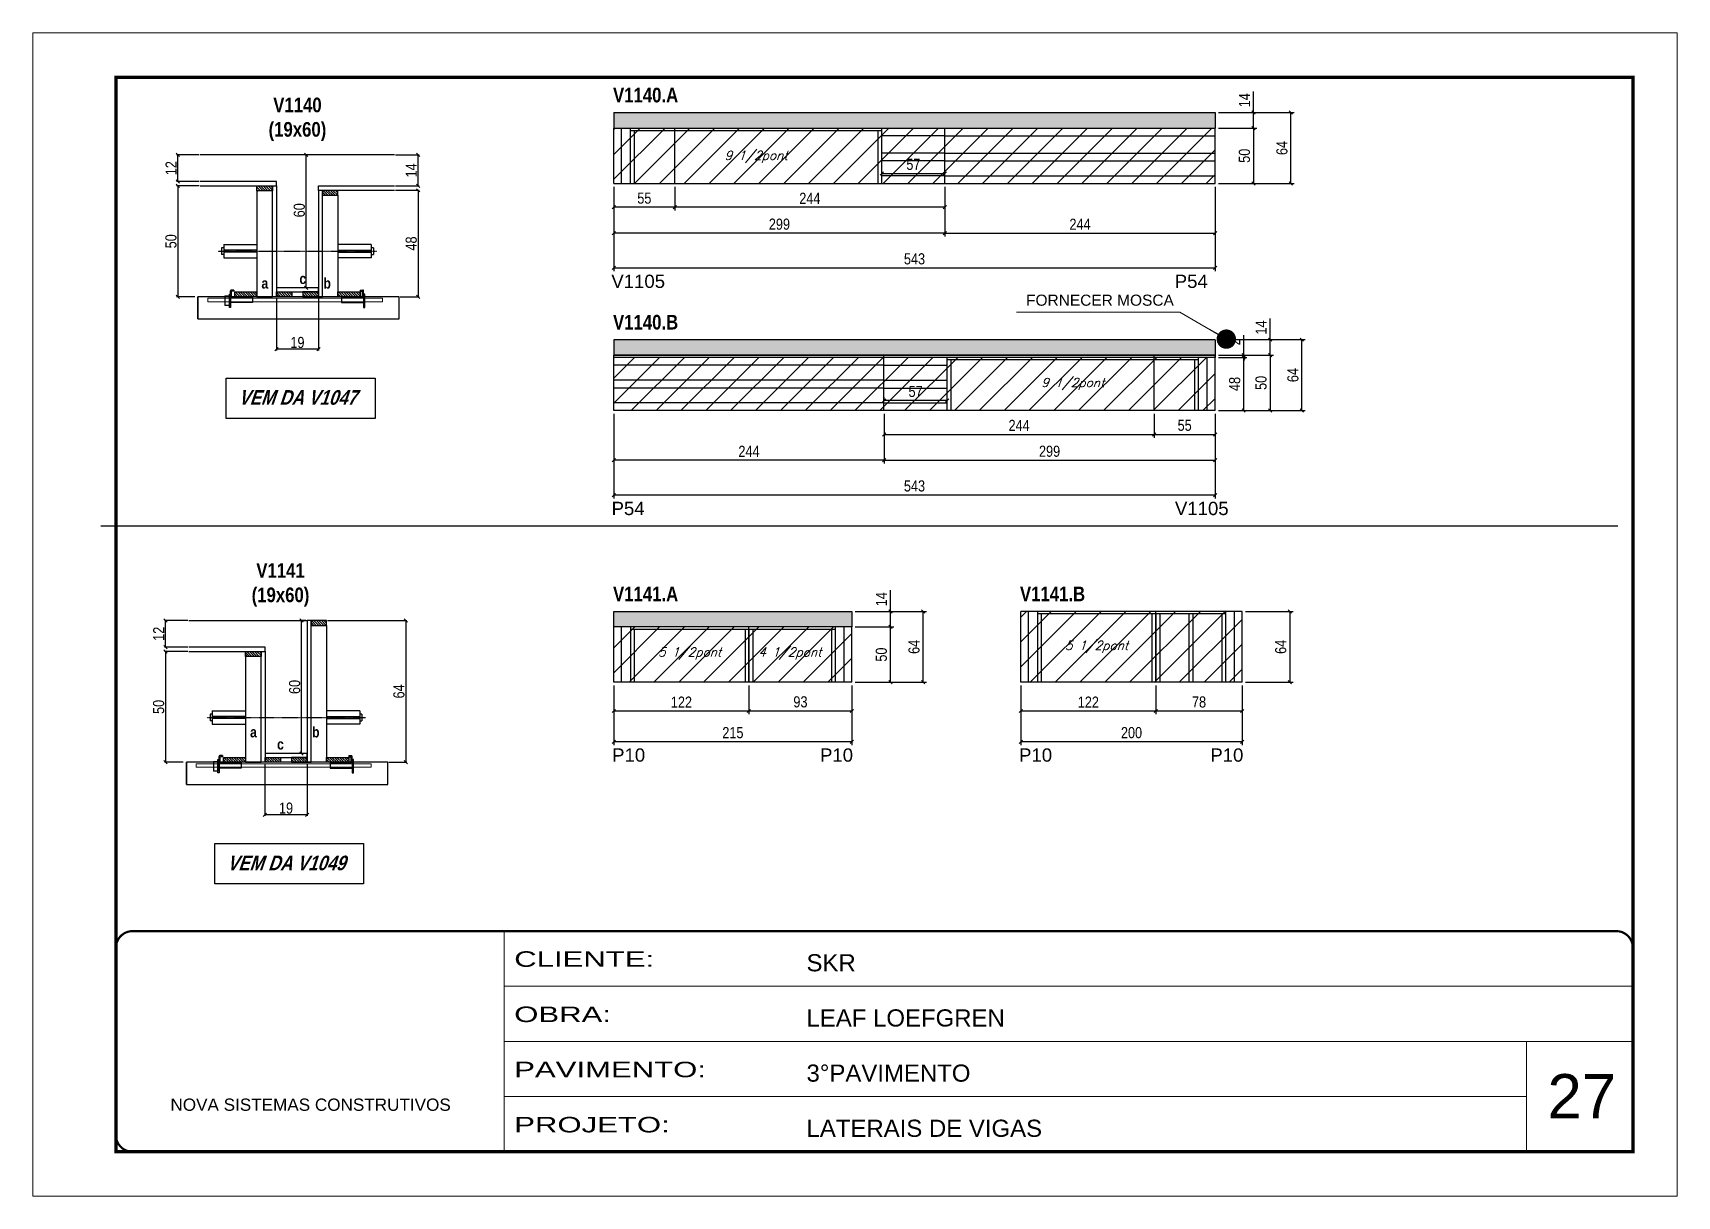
# Model space of a CAD drawing. Extents: x 3309 to 9563, y -2522 to 14608.
# Drawn here: x 6493 to 7978, y 6666 to 7716 of the extents above; entities that cross this region are included whole.
import ezdxf

# ---------------------------------------------------------------- set-up
doc = ezdxf.new("R2010")
doc.units = 0
for name, pattern in [('CONTINUO', [0]), ('DASHED', [0.75, 0.5, -0.25]), ('HIDDEN', [0.375, 0.25, -0.125])]:
    doc.linetypes.add(name, pattern=pattern)
for name, color, linetype in [('5', 5, 'Continuous'), ('barrote', 251, 'Continuous'), ('COTA', 241, 'Continuous'), ('detalhes', 4, 'Continuous'), ('NOMENCLATURA', 7, 'Continuous'), ('Painéis', 200, 'Continuous'), ('presilha', 1, 'Continuous'), ('SARR_2.2x10', 60, 'Continuous'), ('SARR_2.2x7', 40, 'Continuous'), ('SARR_3.5x7', 81, 'Continuous'), ('TENSOR', 3, 'Continuous'), ('texto', 7, 'Continuous')]:
    doc.layers.add(name, color=color, linetype=linetype)
for name, color, linetype, lineweight in [('CARIMBO', 255, 'Continuous', 9), ('CONCRETO', 251, 'Continuous', 25), ('Folhas', 255, 'Continuous', 9), ('Hachura', 251, 'Continuous', 9), ('SARRAFO DE PRESSAO', 251, 'DASHED', 9), ('SCO-___-LAJ', 2, 'Continuous', 0)]:
    doc.layers.add(name, color=color, linetype=linetype, lineweight=lineweight)
doc.styles.add('ARIAL', font='arial.ttf')
doc.styles.add('COTA TECNICA', font='techl___.ttf', dxfattribs={"height": 10})
doc.styles.add('COTA TECNICA 2X', font='techl___.ttf', dxfattribs={"height": 10})
doc.styles.add('Romans', font='romans.shx')
doc.styles.get("Standard").update_dxf_attribs({"font": 'arial.ttf'})
doc.styles.add('TECNICA', font='techb___.ttf', dxfattribs={"height": 10})
doc.styles.add('Tecnologia', font='')
doc.styles.get('Tecnologia').set_extended_font_data('Forgotten Futurist')
doc.dimstyles.new('3x', dxfattribs={"dimtxt": 10, "dimasz": 5, "dimexe": 7, "dimexo": 5, "dimgap": 4, "dimtad": 1, "dimdec": 4, "dimlfac": 0.333333, "dimdsep": 46, "dimtxsty": 'Standard', "dimblk": 'DOT', "dimcen": 0.09, "dimclrd": 1, "dimclre": 1, "dimclrt": 2, "dimadec": 0, "dimazin": 2, "dimtfac": 1, "dimtdec": 4, "dimtmove": 0, "dimatfit": 3, "dimldrblk": 'DOT', "dimfxl": 1, "dimtolj": 1, "dimtzin": 0, "dimlwd": 9, "dimlwe": 9, "dimarcsym": 0})
doc.dimstyles.new('PAINEL', dxfattribs={"dimtxt": 10, "dimasz": 3, "dimexe": 3, "dimexo": 3, "dimgap": 3, "dimtad": 1, "dimdec": 1, "dimzin": 12, "dimdsep": 46, "dimtxsty": 'COTA TECNICA', "dimblk1": 'OBLIQUE', "dimblk2": 'OBLIQUE', "dimsah": 1, "dimcen": 0.9, "dimclrd": 4, "dimclre": 4, "dimclrt": 240, "dimadec": 1, "dimazin": 3, "dimtfac": 1, "dimtdec": 1, "dimtmove": 0, "dimatfit": 3, "dimfxl": 1, "dimtolj": 1, "dimtzin": 12, "dimarcsym": 0})
doc.dimstyles.new('SECAO', dxfattribs={"dimscale": 0.333333, "dimtxt": 5, "dimasz": 9, "dimexe": 3, "dimexo": 3, "dimgap": 3, "dimtad": 1, "dimdec": 1, "dimlfac": 0.5, "dimzin": 12, "dimdsep": 46, "dimtxsty": 'COTA TECNICA 2X', "dimblk1": 'OBLIQUE', "dimblk2": 'OBLIQUE', "dimsah": 1, "dimcen": 0.9, "dimclrd": 4, "dimclre": 4, "dimclrt": 240, "dimadec": 1, "dimazin": 3, "dimtfac": 1, "dimtdec": 1, "dimtmove": 0, "dimatfit": 3, "dimfxl": 1, "dimtolj": 1, "dimtzin": 12, "dimarcsym": 0})
pattern_1 = [(135, (39948.3265, -116033.9162), (-1.122532015, -1.122532015), [])]
pattern_2 = [(135, (39938.051, -116454.1376), (-1.122532015, -1.122532015), [])]

msp = doc.modelspace()

# ---------------------------------------------------------------- texts
at = {"layer": '5', "linetype": 'Continuous'}
for s, rotation, p in [('V1105', 0.00004, (7015.33, 7486.17)), ('P54', 0.00004, (7524.13, 7486.17)), ('P54', 359.99996, (7015.53, 7281.14)), ('V1105', 359.99996, (7524.34, 7281.14)), ('P10', 359.99996, (7016.03, 7058.55, 0)), ('P10', 0.00004, (7203.78, 7058.55, 0)), ('P10', 359.99996, (7383.56, 7058.55, 0)), ('P10', 0.00004, (7556.3, 7058.55, 0))]:
    msp.add_text(s, height=12, rotation=rotation, dxfattribs=at).set_placement(p)
at = {"layer": 'CARIMBO', "style": 'ARIAL'}
for s, height, p in [('FORNECER MOSCA', 10, (7389.86, 7470.14, 0)), ('27', 40, (7860.73, 6736.55))]:
    msp.add_text(s, height=height, dxfattribs=at).set_placement(p)
at = {"layer": 'detalhes', "style": 'TECNICA'}
for s, p in [('a', (6699.31, 7485.62)), ('c', (6733.61, 7489.72)), ('b', (6755.29, 7485.6)), ('a', (6689.04, 7080.47)), ('b', (6745.01, 7080.46)), ('c', (6713.4, 7069.5))]:
    msp.add_text(s, height=9.6, dxfattribs=at).set_placement(p)
at = {"layer": 'NOMENCLATURA', "style": 'TECNICA'}
for s, p in [('V1140.A', (7016.85, 7653.7)), ('V1140.B', (7016.85, 7448.67)), ('V1141.A', (7016.85, 7203.37, 0)), ('V1141.B', (7384.37, 7203.37, 0))]:
    msp.add_text(s, height=13.2, dxfattribs=at).set_placement(p)
at = {"layer": 'NOMENCLATURA', "char_height": 13.2, "attachment_point": 2, "style": 'TECNICA'}
for s, insert in [('V1140\\P(19x60)', (6731.82, 7657.95)), ('V1141\\P(19x60)', (6716.51, 7237.73))]:
    msp.add_mtext_dynamic_manual_height_columns(s, width=300.2766, gutter_width=1, heights=[0], dxfattribs=dict(at, insert=insert))
at = {"layer": 'NOMENCLATURA', "char_height": 13.2, "width": 300.2766, "attachment_point": 2, "style": 'TECNICA'}
for s, insert in [('{\\Q19;VEM DA V1047}', (6731.79, 7393.93)), ('{\\Q19;VEM DA V1049}', (6721.51, 6973.71))]:
    msp.add_mtext(s, dxfattribs=dict(at, insert=insert))
at = {"layer": 'texto', "color": 2, "char_height": 8, "attachment_point": 5, "style": 'Romans'}
for s, insert in [('{\\Q19;\\C256;9 1/2pont}', (7146.06, 7604.52)), ('{\\Q19;\\C256;9 1/2pont}', (7432.06, 7399.48)), ('{\\Q19;\\C256;5 1/2pont}', (7086.06, 7156.18, 0)), ('{\\Q19;\\C256;4 1/2pont}', (7176.56, 7156.18, 0)), ('{\\Q19;\\C256;5 1/2pont}', (7453.59, 7162.18, 0))]:
    msp.add_mtext(s, dxfattribs=dict(at, insert=insert))

# ---------------------------------------------------------------- blocks, each defined once
blk = doc.blocks.new('9999999999')
at = {"color": 30, "linetype": 'CONTINUO'}
for p, q in [((98564.6, 34230.2), (98564.6, 34429.4)), ((98564.6, 34379.6), (99584, 34379.6)), ((98564.6, 34329.8), (99488, 34329.8)), ((99584, 34329.8), (99488, 34329.8)), ((99488, 34329.8), (99488, 34230.2)), ((98564.6, 34280), (99488, 34280))]:
    blk.add_line(p, q, dxfattribs=at)
at = {"color": 30, "linetype": 'CONTINUO', "const_width": 2}
blk.add_lwpolyline([(99584, 34230.2), (99584, 34414.4, 0.414214), (99569, 34429.4), (98229, 34429.4, 0.414214), (98214, 34414.4), (98214, 34245.2, 0.414214), (98229, 34230.2), (99584, 34230.2)], format="xyb", dxfattribs=at)
at = {"layer": 'Folhas'}
blk.add_lwpolyline([(98139, 34190.2), (99624, 34190.2), (99624, 35240.2), (98139, 35240.2)], close=True, dxfattribs=at)
at = {"layer": 'Folhas', "color": 30, "const_width": 3}
blk.add_lwpolyline([(98214, 34230.2), (99584, 34230.2), (99584, 35200.2), (98214, 35200.2)], close=True, dxfattribs=at)
at = {"color": 7, "linetype": 'Continuous', "ltscale": 5, "style": 'ARIAL'}
for s, height, p in [('SKR', 15.48, (98837.7, 34393.1)), ('LEAF LOEFGREN', 15.483, (98837.7, 34343.3)), ('3°PAVIMENTO', 15.483, (98837.7, 34293.5)), ('NOVA SISTEMAS CONSTRUTIVOS', 11.059, (98263.2, 34267.2)), ('LATERAIS DE VIGAS', 15.483, (98837.7, 34243.7))]:
    blk.add_text(s, height=height, dxfattribs=at).set_placement(p)
at = {"layer": 'Folhas', "color": 7, "style": 'Tecnologia', "width": 1.5}
for s, p in [('CLIENTE:', (98573.7, 34397.2)), ('OBRA:', (98573.7, 34347.3)), ('PAVIMENTO:', (98573.7, 34297.5)), ('PROJETO:', (98573.7, 34247.7))]:
    blk.add_text(s, height=14, dxfattribs=at).set_placement(p)
blk = doc.blocks.new('_Oblique')
at = {"color": 0, "linetype": 'ByBlock', "lineweight": -2}
blk.add_line((-0.5, -0.5), (0.5, 0.5), dxfattribs=at)
blk = doc.blocks.new('*D959')
at = {"layer": 'COTA', "color": 4, "lineweight": -2, "transparency": 16777216}
for p, q in [((6712.8, 7477.3), (6712.8, 7429.8)), ((6750.8, 7477.3), (6750.8, 7429.8)), ((6750.8, 7430.8), (6712.8, 7430.8))]:
    blk.add_line(p, q, dxfattribs=at)
at = {"layer": 'Defpoints', "color": 0, "transparency": 16777216}
for p in [(6712.8, 7478.3), (6750.8, 7478.3), (6712.8, 7430.8)]:
    blk.add_point(p, dxfattribs=at)
at = {"layer": 'COTA', "color": 4, "lineweight": -2, "transparency": 16777216, "xscale": 3, "yscale": 3, "zscale": 3, "rotation": 180}
blk.add_blockref('_Oblique', (6712.8, 7430.8), dxfattribs=at)
at = {"layer": 'COTA', "color": 4, "lineweight": -2, "transparency": 16777216, "xscale": 3, "yscale": 3, "zscale": 3}
blk.add_blockref('_Oblique', (6750.8, 7430.8), dxfattribs=at)
at = {"layer": 'COTA', "color": 240, "transparency": 16777216, "insert": (6731.8, 7436.9), "char_height": 10, "attachment_point": 5, "style": 'COTA TECNICA 2X'}
blk.add_mtext('\\A1;19', dxfattribs=at)
blk = doc.blocks.new('PRESILHA METÁLICA 1')
at = {"layer": 'presilha'}
for p, q in [((0, 13), (6, 13)), ((0, 13), (0, 0)), ((6, 0), (0, 0)), ((6, 15.5), (7.5, 15.5)), ((6, -2.5), (6, 15.5)), ((6, 13), (6, 0)), ((7.5, 10.6), (7.5, 19.9)), ((7.5, 15.5), (7.5, -2.5)), ((37.5, 4.1), (7.5, 4.1)), ((12, 21), (8.6, 21)), ((9, 11.6), (9, 18.9)), ((12, 19.5), (9.6, 19.5)), ((37.5, 11), (9.6, 11)), ((12, 21), (12, 19.5)), ((37.5, 11), (37.5, 4.1)), ((7.5, -2.5), (6, -2.5))]:
    blk.add_line(p, q, dxfattribs=at)
for centre, radius, start, end in [((8.6, 19.9), 1.14, 90, 180), ((9.6, 18.9), 0.57, 90, 180), ((9.6, 11.6), 0.57, 180, 270)]:
    blk.add_arc(centre, radius, start, end, dxfattribs=at)
blk = doc.blocks.new('PRESILHA METÁLICA 2')
at = {"layer": 'presilha'}
for p, q in [((-5.2, 23.5), (-5.2, 22)), ((-5.2, 23.5), (-1.9, 23.5)), ((-0.8, 14.6), (-0.8, 22.4)), ((-30.8, 13.5), (-30.8, 6.6)), ((-30.8, 13.5), (-2.8, 13.5)), ((-30.8, 6.6), (-0.8, 6.6)), ((-5.2, 22), (-2.8, 22)), ((-2.2, 14.1), (-2.2, 21.4)), ((0.8, 18), (-0.8, 18)), ((-0.8, 18), (-0.8, 0)), ((-0.8, 0), (0.8, 0)), ((0.8, 0), (0.8, 18))]:
    blk.add_line(p, q, dxfattribs=at)
for centre, radius, start, end in [((-1.9, 22.4), 1.14, 0, 90), ((-2.8, 21.4), 0.57, 0, 90), ((-2.8, 14.1), 0.57, 270, 0)]:
    blk.add_arc(centre, radius, start, end, dxfattribs=at)
blk = doc.blocks.new('*D960')
at = {"layer": 'COTA', "color": 4, "lineweight": -2, "transparency": 16777216}
for p, q in [((6643.1, 7578.3), (6622.7, 7578.3)), ((6623.7, 7578.3), (6623.7, 7478.3)), ((6639, 7478.3), (6622.7, 7478.3))]:
    blk.add_line(p, q, dxfattribs=at)
at = {"layer": 'Defpoints', "color": 0, "transparency": 16777216}
for p in [(6644.1, 7578.3), (6623.7, 7478.3), (6640, 7478.3)]:
    blk.add_point(p, dxfattribs=at)
at = {"layer": 'COTA', "color": 4, "lineweight": -2, "transparency": 16777216, "xscale": 3, "yscale": 3, "zscale": 3}
for p, rotation in [((6623.7, 7578.3), 90), ((6623.7, 7478.3), 270)]:
    blk.add_blockref('_Oblique', p, dxfattribs=dict(at, rotation=rotation))
at = {"layer": 'COTA', "color": 240, "transparency": 16777216, "insert": (6617.6, 7528.3), "char_height": 10, "attachment_point": 5, "rotation": 90, "style": 'COTA TECNICA 2X'}
blk.add_mtext('\\A1;50', dxfattribs=at)
blk = doc.blocks.new('*D961')
at = {"layer": 'COTA', "color": 4, "lineweight": -2, "transparency": 16777216}
for p, q in [((6820.5, 7574.3), (6841.7, 7574.3)), ((6840.7, 7574.3), (6840.7, 7478.3)), ((6824.6, 7478.3), (6841.7, 7478.3))]:
    blk.add_line(p, q, dxfattribs=at)
at = {"layer": 'Defpoints', "color": 0, "transparency": 16777216}
for p in [(6819.5, 7574.3), (6823.6, 7478.3), (6840.7, 7478.3)]:
    blk.add_point(p, dxfattribs=at)
at = {"layer": 'COTA', "color": 4, "lineweight": -2, "transparency": 16777216, "xscale": 3, "yscale": 3, "zscale": 3}
for p, rotation in [((6840.7, 7574.3), 90), ((6840.7, 7478.3), 270)]:
    blk.add_blockref('_Oblique', p, dxfattribs=dict(at, rotation=rotation))
at = {"layer": 'COTA', "color": 240, "transparency": 16777216, "insert": (6834.6, 7526.3), "char_height": 10, "attachment_point": 5, "rotation": 90, "style": 'COTA TECNICA 2X'}
blk.add_mtext('\\A1;48', dxfattribs=at)
blk = doc.blocks.new('*D962')
at = {"layer": 'COTA', "color": 4, "lineweight": -2, "transparency": 16777216}
for p, q in [((6749.8, 7606.3), (6738.6, 7606.3)), ((6739.6, 7486.3), (6739.6, 7606.3)), ((6749.8, 7486.3), (6738.6, 7486.3))]:
    blk.add_line(p, q, dxfattribs=at)
at = {"layer": 'Defpoints', "color": 0, "transparency": 16777216}
for p in [(6739.6, 7606.3), (6750.8, 7606.3), (6750.8, 7486.3)]:
    blk.add_point(p, dxfattribs=at)
at = {"layer": 'COTA', "color": 4, "lineweight": -2, "transparency": 16777216, "xscale": 3, "yscale": 3, "zscale": 3}
for p, rotation in [((6739.6, 7606.3), 90), ((6739.6, 7486.3), 270)]:
    blk.add_blockref('_Oblique', p, dxfattribs=dict(at, rotation=rotation))
at = {"layer": 'COTA', "color": 240, "transparency": 16777216, "insert": (6733.5, 7556.3), "char_height": 10, "attachment_point": 5, "rotation": 90, "style": 'COTA TECNICA 2X'}
blk.add_mtext('\\A1;60', dxfattribs=at)
blk = doc.blocks.new('*D963')
at = {"layer": 'COTA', "color": 4, "lineweight": -2, "transparency": 16777216}
for p, q in [((6820.5, 7606.3), (6841.7, 7606.3)), ((6840.7, 7578.3), (6840.7, 7606.3)), ((6820.5, 7578.3), (6841.7, 7578.3))]:
    blk.add_line(p, q, dxfattribs=at)
at = {"layer": 'Defpoints', "color": 0, "transparency": 16777216}
for p in [(6819.5, 7606.3), (6840.7, 7606.3), (6819.5, 7578.3)]:
    blk.add_point(p, dxfattribs=at)
at = {"layer": 'COTA', "color": 4, "lineweight": -2, "transparency": 16777216, "xscale": 3, "yscale": 3, "zscale": 3}
for p, rotation in [((6840.7, 7606.3), 90), ((6840.7, 7578.3), 270)]:
    blk.add_blockref('_Oblique', p, dxfattribs=dict(at, rotation=rotation))
at = {"layer": 'COTA', "color": 240, "transparency": 16777216, "insert": (6834.6, 7592.3), "char_height": 10, "attachment_point": 5, "rotation": 90, "style": 'COTA TECNICA 2X'}
blk.add_mtext('\\A1;14', dxfattribs=at)
blk = doc.blocks.new('*D971')
at = {"layer": 'COTA', "color": 4, "lineweight": -2, "transparency": 16777216}
for p, q in [((6643.1, 7606.3), (6622.7, 7606.3)), ((6623.7, 7582.3), (6623.7, 7606.3)), ((6643.1, 7582.3), (6622.7, 7582.3))]:
    blk.add_line(p, q, dxfattribs=at)
at = {"layer": 'Defpoints', "color": 0, "transparency": 16777216}
for p in [(6623.7, 7606.3), (6644.1, 7606.3), (6644.1, 7582.3)]:
    blk.add_point(p, dxfattribs=at)
at = {"layer": 'COTA', "color": 4, "lineweight": -2, "transparency": 16777216, "xscale": 3, "yscale": 3, "zscale": 3}
for p, rotation in [((6623.7, 7606.3), 90), ((6623.7, 7582.3), 270)]:
    blk.add_blockref('_Oblique', p, dxfattribs=dict(at, rotation=rotation))
at = {"layer": 'COTA', "color": 240, "transparency": 16777216, "insert": (6617.7, 7594.3), "char_height": 10, "attachment_point": 5, "rotation": 90, "style": 'COTA TECNICA 2X'}
blk.add_mtext('\\A1;12', dxfattribs=at)
blk = doc.blocks.new('*D964')
at = {"layer": 'COTA', "color": 4, "linetype": 'ByBlock', "lineweight": -2, "transparency": 16777216}
for p, q in [((7017.6, 7372.5), (7017.6, 7327.6)), ((7261.6, 7372.5), (7261.6, 7327.6)), ((7261.6, 7330.6), (7017.6, 7330.6))]:
    blk.add_line(p, q, dxfattribs=at)
at = {"layer": 'Defpoints', "color": 0, "linetype": 'ByBlock', "transparency": 16777216}
for p in [(7017.6, 7375.5), (7261.6, 7375.5), (7017.6, 7330.6)]:
    blk.add_point(p, dxfattribs=at)
at = {"layer": 'COTA', "color": 4, "linetype": 'ByBlock', "lineweight": -2, "transparency": 16777216, "xscale": 3, "yscale": 3, "zscale": 3, "rotation": 180}
blk.add_blockref('_Oblique', (7017.6, 7330.6), dxfattribs=at)
at = {"layer": 'COTA', "color": 4, "linetype": 'ByBlock', "lineweight": -2, "transparency": 16777216, "xscale": 3, "yscale": 3, "zscale": 3}
blk.add_blockref('_Oblique', (7261.6, 7330.6), dxfattribs=at)
at = {"layer": 'COTA', "color": 240, "linetype": 'ByBlock', "transparency": 16777216, "insert": (7139.6, 7338.7), "char_height": 10, "attachment_point": 5, "style": 'COTA TECNICA'}
blk.add_mtext('\\A1;244', dxfattribs=at)
blk = doc.blocks.new('*D972')
at = {"layer": 'COTA', "color": 4, "linetype": 'ByBlock', "lineweight": -2, "transparency": 16777216}
for p, q in [((7017.6, 7372.5), (7017.6, 7296.2)), ((7560.6, 7372.5), (7560.6, 7296.2)), ((7560.6, 7299.2), (7017.6, 7299.2))]:
    blk.add_line(p, q, dxfattribs=at)
at = {"layer": 'Defpoints', "color": 0, "linetype": 'ByBlock', "transparency": 16777216}
for p in [(7017.6, 7375.5), (7560.6, 7375.5), (7017.6, 7299.2)]:
    blk.add_point(p, dxfattribs=at)
at = {"layer": 'COTA', "color": 4, "linetype": 'ByBlock', "lineweight": -2, "transparency": 16777216, "xscale": 3, "yscale": 3, "zscale": 3, "rotation": 180}
blk.add_blockref('_Oblique', (7017.6, 7299.2), dxfattribs=at)
at = {"layer": 'COTA', "color": 4, "linetype": 'ByBlock', "lineweight": -2, "transparency": 16777216, "xscale": 3, "yscale": 3, "zscale": 3}
blk.add_blockref('_Oblique', (7560.6, 7299.2), dxfattribs=at)
at = {"layer": 'COTA', "color": 240, "linetype": 'ByBlock', "transparency": 16777216, "insert": (7289.1, 7307.4), "char_height": 10, "attachment_point": 5, "style": 'COTA TECNICA'}
blk.add_mtext('\\A1;543', dxfattribs=at)
blk = doc.blocks.new('*D965')
at = {"layer": 'COTA', "color": 4, "lineweight": -2, "transparency": 16777216}
for p, q in [((7261.6, 7372.5), (7261.6, 7327.6)), ((7560.6, 7372.5), (7560.6, 7327.6)), ((7261.6, 7330.6), (7560.6, 7330.6))]:
    blk.add_line(p, q, dxfattribs=at)
at = {"layer": 'Defpoints', "color": 0, "transparency": 16777216}
for p in [(7261.6, 7375.5, 0), (7560.6, 7375.5, 0), (7560.6, 7330.6)]:
    blk.add_point(p, dxfattribs=at)
at = {"layer": 'COTA', "color": 4, "lineweight": -2, "transparency": 16777216, "xscale": 3, "yscale": 3, "zscale": 3, "rotation": 180}
blk.add_blockref('_Oblique', (7261.6, 7330.6), dxfattribs=at)
at = {"layer": 'COTA', "color": 4, "lineweight": -2, "transparency": 16777216, "xscale": 3, "yscale": 3, "zscale": 3}
blk.add_blockref('_Oblique', (7560.6, 7330.6), dxfattribs=at)
at = {"layer": 'COTA', "color": 240, "transparency": 16777216, "insert": (7411.1, 7338.7), "char_height": 10, "attachment_point": 5, "style": 'COTA TECNICA'}
blk.add_mtext('\\A1;299', dxfattribs=at)
blk = doc.blocks.new('*D973')
at = {"layer": 'COTA', "color": 4, "lineweight": -2, "transparency": 16777216}
for p, q in [((7261.6, 7385.5), (7261.6, 7387.6)), ((7318.6, 7384.6), (7261.6, 7384.6)), ((7318.6, 7385.5), (7318.6, 7387.6))]:
    blk.add_line(p, q, dxfattribs=at)
at = {"layer": 'Defpoints', "color": 0, "transparency": 16777216}
for p in [(7261.6, 7384.6), (7261.6, 7382.5, 0), (7318.6, 7382.5, 0)]:
    blk.add_point(p, dxfattribs=at)
at = {"layer": 'COTA', "color": 4, "lineweight": -2, "transparency": 16777216, "xscale": 3, "yscale": 3, "zscale": 3, "rotation": 180}
blk.add_blockref('_Oblique', (7261.6, 7384.6), dxfattribs=at)
at = {"layer": 'COTA', "color": 4, "lineweight": -2, "transparency": 16777216, "xscale": 3, "yscale": 3, "zscale": 3}
blk.add_blockref('_Oblique', (7318.6, 7384.6), dxfattribs=at)
at = {"layer": 'COTA', "color": 240, "transparency": 16777216, "insert": (7290.1, 7392.7), "char_height": 10, "attachment_point": 5, "style": 'COTA TECNICA'}
blk.add_mtext('\\A1;57', dxfattribs=at)
blk = doc.blocks.new('*D974')
at = {"layer": 'COTA', "color": 4, "lineweight": -2, "transparency": 16777216}
for p, q in [((7261.6, 7372.5), (7261.6, 7351)), ((7505.6, 7372.5), (7505.6, 7351)), ((7261.6, 7354), (7505.6, 7354))]:
    blk.add_line(p, q, dxfattribs=at)
at = {"layer": 'Defpoints', "color": 0, "transparency": 16777216}
for p in [(7261.6, 7375.5), (7505.6, 7375.5), (7505.6, 7354)]:
    blk.add_point(p, dxfattribs=at)
at = {"layer": 'COTA', "color": 4, "lineweight": -2, "transparency": 16777216, "xscale": 3, "yscale": 3, "zscale": 3, "rotation": 180}
blk.add_blockref('_Oblique', (7261.6, 7354), dxfattribs=at)
at = {"layer": 'COTA', "color": 4, "lineweight": -2, "transparency": 16777216, "xscale": 3, "yscale": 3, "zscale": 3}
blk.add_blockref('_Oblique', (7505.6, 7354), dxfattribs=at)
at = {"layer": 'COTA', "color": 240, "transparency": 16777216, "insert": (7383.6, 7362.1), "char_height": 10, "attachment_point": 5, "style": 'COTA TECNICA'}
blk.add_mtext('\\A1;244', dxfattribs=at)
blk = doc.blocks.new('*D975')
at = {"layer": 'COTA', "color": 4, "lineweight": -2, "transparency": 16777216}
for p, q in [((7505.6, 7372.5), (7505.6, 7351)), ((7560.6, 7372.5), (7560.6, 7351)), ((7505.6, 7354), (7560.6, 7354))]:
    blk.add_line(p, q, dxfattribs=at)
at = {"layer": 'Defpoints', "color": 0, "transparency": 16777216}
for p in [(7505.6, 7375.5), (7560.6, 7375.5), (7560.6, 7354)]:
    blk.add_point(p, dxfattribs=at)
at = {"layer": 'COTA', "color": 4, "lineweight": -2, "transparency": 16777216, "xscale": 3, "yscale": 3, "zscale": 3, "rotation": 180}
blk.add_blockref('_Oblique', (7505.6, 7354), dxfattribs=at)
at = {"layer": 'COTA', "color": 4, "lineweight": -2, "transparency": 16777216, "xscale": 3, "yscale": 3, "zscale": 3}
blk.add_blockref('_Oblique', (7560.6, 7354), dxfattribs=at)
at = {"layer": 'COTA', "color": 240, "transparency": 16777216, "insert": (7533.1, 7362.2), "char_height": 10, "attachment_point": 5, "style": 'COTA TECNICA'}
blk.add_mtext('\\A1;55', dxfattribs=at)
blk = doc.blocks.new('*D976')
at = {"layer": 'COTA', "color": 4, "lineweight": -2, "transparency": 16777216}
for p, q in [((7563.6, 7425.5), (7613.2, 7425.5)), ((7610.2, 7425.5), (7610.2, 7375.5)), ((7563.6, 7375.5), (7613.2, 7375.5))]:
    blk.add_line(p, q, dxfattribs=at)
at = {"layer": 'Defpoints', "color": 0, "transparency": 16777216}
for p in [(7560.6, 7425.5), (7560.6, 7375.5), (7610.2, 7375.5)]:
    blk.add_point(p, dxfattribs=at)
at = {"layer": 'COTA', "color": 4, "lineweight": -2, "transparency": 16777216, "xscale": 3, "yscale": 3, "zscale": 3}
for p, rotation in [((7610.2, 7425.5), 90), ((7610.2, 7375.5), 270)]:
    blk.add_blockref('_Oblique', p, dxfattribs=dict(at, rotation=rotation))
at = {"layer": 'COTA', "color": 240, "transparency": 16777216, "insert": (7602.1, 7400.5), "char_height": 10, "attachment_point": 5, "rotation": 90, "style": 'COTA TECNICA'}
blk.add_mtext('\\A1;50', dxfattribs=at)
blk = doc.blocks.new('*D977')
at = {"layer": 'COTA', "color": 4, "lineweight": -2, "transparency": 16777216}
for p, q in [((7610.2, 7439.5), (7610.2, 7458.6)), ((7563.6, 7439.5), (7613.2, 7439.5)), ((7563.6, 7425.5), (7613.2, 7425.5)), ((7610.2, 7425.5), (7610.2, 7439.5))]:
    blk.add_line(p, q, dxfattribs=at)
at = {"layer": 'Defpoints', "color": 0, "transparency": 16777216}
for p in [(7560.6, 7439.5), (7560.6, 7425.5), (7610.2, 7439.5)]:
    blk.add_point(p, dxfattribs=at)
at = {"layer": 'COTA', "color": 4, "lineweight": -2, "transparency": 16777216, "xscale": 3, "yscale": 3, "zscale": 3}
for p, rotation in [((7610.2, 7439.5), 90), ((7610.2, 7425.5), 270)]:
    blk.add_blockref('_Oblique', p, dxfattribs=dict(at, rotation=rotation))
at = {"layer": 'COTA', "color": 240, "transparency": 16777216, "insert": (7602.1, 7450.5), "char_height": 10, "attachment_point": 5, "rotation": 90, "style": 'COTA TECNICA'}
blk.add_mtext('\\A1;14', dxfattribs=at)
blk = doc.blocks.new('*D978')
at = {"layer": 'COTA', "color": 4, "lineweight": -2, "transparency": 16777216}
for p, q in [((7563.6, 7439.5), (7642, 7439.5)), ((7639, 7375.5), (7639, 7439.5)), ((7563.6, 7375.5), (7642, 7375.5))]:
    blk.add_line(p, q, dxfattribs=at)
at = {"layer": 'Defpoints', "color": 0, "transparency": 16777216}
for p in [(7560.6, 7439.5), (7639, 7439.5), (7560.6, 7375.5)]:
    blk.add_point(p, dxfattribs=at)
at = {"layer": 'COTA', "color": 4, "lineweight": -2, "transparency": 16777216, "xscale": 3, "yscale": 3, "zscale": 3}
for p, rotation in [((7639, 7439.5), 90), ((7639, 7375.5), 270)]:
    blk.add_blockref('_Oblique', p, dxfattribs=dict(at, rotation=rotation))
at = {"layer": 'COTA', "color": 240, "transparency": 16777216, "insert": (7630.9, 7407.5), "char_height": 10, "attachment_point": 5, "rotation": 90, "style": 'COTA TECNICA'}
blk.add_mtext('\\A1;64', dxfattribs=at)
blk = doc.blocks.new('*D966')
at = {"layer": 'COTA', "color": 4, "linetype": 'ByBlock', "lineweight": -2, "transparency": 16777216}
for p, q in [((7316.6, 7577.5), (7316.6, 7532.7)), ((7560.6, 7577.5), (7560.6, 7532.7)), ((7316.6, 7535.7), (7560.6, 7535.7))]:
    blk.add_line(p, q, dxfattribs=at)
at = {"layer": 'Defpoints', "color": 0, "linetype": 'ByBlock', "transparency": 16777216}
for p in [(7316.6, 7580.5), (7560.6, 7580.5), (7560.6, 7535.7)]:
    blk.add_point(p, dxfattribs=at)
at = {"layer": 'COTA', "color": 4, "linetype": 'ByBlock', "lineweight": -2, "transparency": 16777216, "xscale": 3, "yscale": 3, "zscale": 3, "rotation": 180}
blk.add_blockref('_Oblique', (7316.6, 7535.7), dxfattribs=at)
at = {"layer": 'COTA', "color": 4, "linetype": 'ByBlock', "lineweight": -2, "transparency": 16777216, "xscale": 3, "yscale": 3, "zscale": 3}
blk.add_blockref('_Oblique', (7560.6, 7535.7), dxfattribs=at)
at = {"layer": 'COTA', "color": 240, "linetype": 'ByBlock', "transparency": 16777216, "insert": (7438.6, 7543.7), "char_height": 10, "attachment_point": 5, "style": 'COTA TECNICA'}
blk.add_mtext('\\A1;244', dxfattribs=at)
blk = doc.blocks.new('*D967')
at = {"layer": 'COTA', "color": 4, "lineweight": -2, "transparency": 16777216}
for p, q in [((7017.6, 7577.5), (7017.6, 7532.7)), ((7316.6, 7577.5), (7316.6, 7532.7)), ((7316.6, 7535.7), (7017.6, 7535.7))]:
    blk.add_line(p, q, dxfattribs=at)
at = {"layer": 'Defpoints', "color": 0, "transparency": 16777216}
for p in [(7017.6, 7580.5, 0), (7316.6, 7580.5, 0), (7017.6, 7535.7)]:
    blk.add_point(p, dxfattribs=at)
at = {"layer": 'COTA', "color": 4, "lineweight": -2, "transparency": 16777216, "xscale": 3, "yscale": 3, "zscale": 3, "rotation": 180}
blk.add_blockref('_Oblique', (7017.6, 7535.7), dxfattribs=at)
at = {"layer": 'COTA', "color": 4, "lineweight": -2, "transparency": 16777216, "xscale": 3, "yscale": 3, "zscale": 3}
blk.add_blockref('_Oblique', (7316.6, 7535.7), dxfattribs=at)
at = {"layer": 'COTA', "color": 240, "transparency": 16777216, "insert": (7167.1, 7543.7), "char_height": 10, "attachment_point": 5, "style": 'COTA TECNICA'}
blk.add_mtext('\\A1;299', dxfattribs=at)
blk = doc.blocks.new('*D979')
at = {"layer": 'COTA', "color": 4, "lineweight": -2, "transparency": 16777216}
for p, q in [((7259.6, 7590.5), (7259.6, 7592.6)), ((7259.6, 7589.6), (7316.6, 7589.6)), ((7316.6, 7590.5), (7316.6, 7592.6))]:
    blk.add_line(p, q, dxfattribs=at)
at = {"layer": 'Defpoints', "color": 0, "transparency": 16777216}
for p in [(7316.6, 7589.6), (7259.6, 7587.5, 0), (7316.6, 7587.5, 0)]:
    blk.add_point(p, dxfattribs=at)
at = {"layer": 'COTA', "color": 4, "lineweight": -2, "transparency": 16777216, "xscale": 3, "yscale": 3, "zscale": 3, "rotation": 180}
blk.add_blockref('_Oblique', (7259.6, 7589.6), dxfattribs=at)
at = {"layer": 'COTA', "color": 4, "lineweight": -2, "transparency": 16777216, "xscale": 3, "yscale": 3, "zscale": 3}
blk.add_blockref('_Oblique', (7316.6, 7589.6), dxfattribs=at)
at = {"layer": 'COTA', "color": 240, "transparency": 16777216, "insert": (7288.1, 7597.7), "char_height": 10, "attachment_point": 5, "style": 'COTA TECNICA'}
blk.add_mtext('\\A1;57', dxfattribs=at)
blk = doc.blocks.new('*D980')
at = {"layer": 'COTA', "color": 4, "lineweight": -2, "transparency": 16777216}
for p, q in [((7072.6, 7577.5), (7072.6, 7556.1)), ((7316.6, 7577.5), (7316.6, 7556.1)), ((7316.6, 7559.1), (7072.6, 7559.1))]:
    blk.add_line(p, q, dxfattribs=at)
at = {"layer": 'Defpoints', "color": 0, "transparency": 16777216}
for p in [(7072.6, 7580.5), (7316.6, 7580.5), (7072.6, 7559.1)]:
    blk.add_point(p, dxfattribs=at)
at = {"layer": 'COTA', "color": 4, "lineweight": -2, "transparency": 16777216, "xscale": 3, "yscale": 3, "zscale": 3, "rotation": 180}
blk.add_blockref('_Oblique', (7072.6, 7559.1), dxfattribs=at)
at = {"layer": 'COTA', "color": 4, "lineweight": -2, "transparency": 16777216, "xscale": 3, "yscale": 3, "zscale": 3}
blk.add_blockref('_Oblique', (7316.6, 7559.1), dxfattribs=at)
at = {"layer": 'COTA', "color": 240, "transparency": 16777216, "insert": (7194.6, 7567.1), "char_height": 10, "attachment_point": 5, "style": 'COTA TECNICA'}
blk.add_mtext('\\A1;244', dxfattribs=at)
blk = doc.blocks.new('*D981')
at = {"layer": 'COTA', "color": 4, "lineweight": -2, "transparency": 16777216}
for p, q in [((7017.6, 7577.5), (7017.6, 7556.1)), ((7072.6, 7577.5), (7072.6, 7556.1)), ((7072.6, 7559.1), (7017.6, 7559.1))]:
    blk.add_line(p, q, dxfattribs=at)
at = {"layer": 'Defpoints', "color": 0, "transparency": 16777216}
for p in [(7017.6, 7580.5), (7072.6, 7580.5), (7017.6, 7559.1)]:
    blk.add_point(p, dxfattribs=at)
at = {"layer": 'COTA', "color": 4, "lineweight": -2, "transparency": 16777216, "xscale": 3, "yscale": 3, "zscale": 3, "rotation": 180}
blk.add_blockref('_Oblique', (7017.6, 7559.1), dxfattribs=at)
at = {"layer": 'COTA', "color": 4, "lineweight": -2, "transparency": 16777216, "xscale": 3, "yscale": 3, "zscale": 3}
blk.add_blockref('_Oblique', (7072.6, 7559.1), dxfattribs=at)
at = {"layer": 'COTA', "color": 240, "transparency": 16777216, "insert": (7045.1, 7567.2), "char_height": 10, "attachment_point": 5, "style": 'COTA TECNICA'}
blk.add_mtext('\\A1;55', dxfattribs=at)
blk = doc.blocks.new('*D968')
at = {"layer": 'COTA', "color": 4, "lineweight": -2, "transparency": 16777216}
for p, q in [((7563.6, 7630.5), (7598.2, 7630.5)), ((7595.2, 7630.5), (7595.2, 7580.5)), ((7563.6, 7580.5), (7598.2, 7580.5))]:
    blk.add_line(p, q, dxfattribs=at)
at = {"layer": 'Defpoints', "color": 0, "transparency": 16777216}
for p in [(7560.6, 7630.5), (7560.6, 7580.5), (7595.2, 7580.5)]:
    blk.add_point(p, dxfattribs=at)
at = {"layer": 'COTA', "color": 4, "lineweight": -2, "transparency": 16777216, "xscale": 3, "yscale": 3, "zscale": 3}
for p, rotation in [((7595.2, 7630.5), 90), ((7595.2, 7580.5), 270)]:
    blk.add_blockref('_Oblique', p, dxfattribs=dict(at, rotation=rotation))
at = {"layer": 'COTA', "color": 240, "transparency": 16777216, "insert": (7587.1, 7605.5), "char_height": 10, "attachment_point": 5, "rotation": 90, "style": 'COTA TECNICA'}
blk.add_mtext('\\A1;50', dxfattribs=at)
blk = doc.blocks.new('*D969')
at = {"layer": 'COTA', "color": 4, "lineweight": -2, "transparency": 16777216}
for p, q in [((7595.2, 7644.5), (7595.2, 7663.6)), ((7563.6, 7644.5), (7598.2, 7644.5)), ((7595.2, 7630.5), (7595.2, 7644.5)), ((7563.6, 7630.5), (7598.2, 7630.5))]:
    blk.add_line(p, q, dxfattribs=at)
at = {"layer": 'Defpoints', "color": 0, "transparency": 16777216}
for p in [(7560.6, 7644.5), (7595.2, 7644.5), (7560.6, 7630.5)]:
    blk.add_point(p, dxfattribs=at)
at = {"layer": 'COTA', "color": 4, "lineweight": -2, "transparency": 16777216, "xscale": 3, "yscale": 3, "zscale": 3}
for p, rotation in [((7595.2, 7644.5), 90), ((7595.2, 7630.5), 270)]:
    blk.add_blockref('_Oblique', p, dxfattribs=dict(at, rotation=rotation))
at = {"layer": 'COTA', "color": 240, "transparency": 16777216, "insert": (7587.2, 7655.6), "char_height": 10, "attachment_point": 5, "rotation": 90, "style": 'COTA TECNICA'}
blk.add_mtext('\\A1;14', dxfattribs=at)
blk = doc.blocks.new('*D970')
at = {"layer": 'COTA', "color": 4, "lineweight": -2, "transparency": 16777216}
for p, q in [((7563.6, 7644.5), (7632.1, 7644.5)), ((7629.1, 7580.5), (7629.1, 7644.5)), ((7563.6, 7580.5), (7632.1, 7580.5))]:
    blk.add_line(p, q, dxfattribs=at)
at = {"layer": 'Defpoints', "color": 0, "transparency": 16777216}
for p in [(7560.6, 7644.5), (7629.1, 7644.5), (7560.6, 7580.5)]:
    blk.add_point(p, dxfattribs=at)
at = {"layer": 'COTA', "color": 4, "lineweight": -2, "transparency": 16777216, "xscale": 3, "yscale": 3, "zscale": 3}
for p, rotation in [((7629.1, 7644.5), 90), ((7629.1, 7580.5), 270)]:
    blk.add_blockref('_Oblique', p, dxfattribs=dict(at, rotation=rotation))
at = {"layer": 'COTA', "color": 240, "transparency": 16777216, "insert": (7621, 7612.5), "char_height": 10, "attachment_point": 5, "rotation": 90, "style": 'COTA TECNICA'}
blk.add_mtext('\\A1;64', dxfattribs=at)
blk = doc.blocks.new('*D982')
at = {"layer": 'COTA', "color": 4, "lineweight": -2, "transparency": 16777216}
for p, q in [((7017.6, 7577.5), (7017.6, 7501.2)), ((7560.6, 7577.5), (7560.6, 7501.2)), ((7017.6, 7504.2), (7560.6, 7504.2))]:
    blk.add_line(p, q, dxfattribs=at)
at = {"layer": 'Defpoints', "color": 0, "transparency": 16777216}
for p in [(7017.6, 7580.5), (7560.6, 7580.5), (7560.6, 7504.2)]:
    blk.add_point(p, dxfattribs=at)
at = {"layer": 'COTA', "color": 4, "lineweight": -2, "transparency": 16777216, "xscale": 3, "yscale": 3, "zscale": 3, "rotation": 180}
blk.add_blockref('_Oblique', (7017.6, 7504.2), dxfattribs=at)
at = {"layer": 'COTA', "color": 4, "lineweight": -2, "transparency": 16777216, "xscale": 3, "yscale": 3, "zscale": 3}
blk.add_blockref('_Oblique', (7560.6, 7504.2), dxfattribs=at)
at = {"layer": 'COTA', "color": 240, "transparency": 16777216, "insert": (7289.1, 7512.4), "char_height": 10, "attachment_point": 5, "style": 'COTA TECNICA'}
blk.add_mtext('\\A1;543', dxfattribs=at)
blk = doc.blocks.new('*D983')
at = {"layer": 'COTA', "color": 4, "lineweight": -2, "transparency": 16777216}
for p, q in [((7563.6, 7423.5), (7589.4, 7423.5)), ((7586.4, 7375.5), (7586.4, 7423.5)), ((7563.6, 7375.5), (7589.4, 7375.5))]:
    blk.add_line(p, q, dxfattribs=at)
at = {"layer": 'Defpoints', "color": 0, "transparency": 16777216}
for p in [(7560.6, 7423.5), (7586.4, 7423.5), (7560.6, 7375.5)]:
    blk.add_point(p, dxfattribs=at)
at = {"layer": 'COTA', "color": 4, "lineweight": -2, "transparency": 16777216, "xscale": 3, "yscale": 3, "zscale": 3}
for p, rotation in [((7586.4, 7423.5), 90), ((7586.4, 7375.5), 270)]:
    blk.add_blockref('_Oblique', p, dxfattribs=dict(at, rotation=rotation))
at = {"layer": 'COTA', "color": 240, "transparency": 16777216, "insert": (7578.3, 7399.5), "char_height": 10, "attachment_point": 5, "rotation": 90, "style": 'COTA TECNICA'}
blk.add_mtext('\\A1;48', dxfattribs=at)
blk = doc.blocks.new('*D984')
at = {"layer": 'COTA', "color": 4, "lineweight": -2, "transparency": 16777216}
for p, q in [((7586.4, 7425.5), (7586.4, 7443.6)), ((7563.6, 7425.5), (7589.4, 7425.5)), ((7586.4, 7423.5), (7586.4, 7425.5)), ((7563.6, 7423.5), (7589.4, 7423.5)), ((7586.4, 7423.5), (7586.4, 7420.5))]:
    blk.add_line(p, q, dxfattribs=at)
at = {"layer": 'Defpoints', "color": 0, "transparency": 16777216}
for p in [(7560.6, 7425.5), (7586.4, 7425.5), (7560.6, 7423.5)]:
    blk.add_point(p, dxfattribs=at)
at = {"layer": 'COTA', "color": 4, "lineweight": -2, "transparency": 16777216, "xscale": 3, "yscale": 3, "zscale": 3}
for p, rotation in [((7586.4, 7425.5), 270), ((7586.4, 7423.5), 90)]:
    blk.add_blockref('_Oblique', p, dxfattribs=dict(at, rotation=rotation))
at = {"layer": 'COTA', "color": 240, "transparency": 16777216, "insert": (7578.4, 7437.5), "char_height": 10, "attachment_point": 5, "rotation": 90, "style": 'COTA TECNICA'}
blk.add_mtext('\\A1;2', dxfattribs=at)
blk = doc.blocks.new('_Dot')
at = {"color": 0, "linetype": 'ByBlock', "lineweight": -2}
blk.add_line((-0.5, 0), (-1, 0), dxfattribs=at)
at = {"color": 0, "linetype": 'ByBlock', "const_width": 0.5}
blk.add_lwpolyline([(-0.25, 0, 1), (0.25, 0, 1)], format="xyb", close=True, dxfattribs=at)
blk = doc.blocks.new('*D985')
at = {"layer": 'COTA', "color": 4, "lineweight": -2, "transparency": 16777216}
for p, q in [((6702.5, 7057), (6702.5, 7009.6)), ((6740.5, 7057), (6740.5, 7009.6)), ((6740.5, 7010.6), (6702.5, 7010.6))]:
    blk.add_line(p, q, dxfattribs=at)
at = {"layer": 'Defpoints', "color": 0, "transparency": 16777216}
for p in [(6702.5, 7058), (6740.5, 7058), (6702.5, 7010.6)]:
    blk.add_point(p, dxfattribs=at)
at = {"layer": 'COTA', "color": 4, "lineweight": -2, "transparency": 16777216, "xscale": 3, "yscale": 3, "zscale": 3, "rotation": 180}
blk.add_blockref('_Oblique', (6702.5, 7010.6), dxfattribs=at)
at = {"layer": 'COTA', "color": 4, "lineweight": -2, "transparency": 16777216, "xscale": 3, "yscale": 3, "zscale": 3}
blk.add_blockref('_Oblique', (6740.5, 7010.6), dxfattribs=at)
at = {"layer": 'COTA', "color": 240, "transparency": 16777216, "insert": (6721.5, 7016.6), "char_height": 10, "attachment_point": 5, "style": 'COTA TECNICA 2X'}
blk.add_mtext('\\A1;19', dxfattribs=at)
blk = doc.blocks.new('*D986')
at = {"layer": 'COTA', "color": 4, "lineweight": -2, "transparency": 16777216}
for p, q in [((6759.1, 7186), (6830.6, 7186)), ((6829.6, 7186), (6829.6, 7058)), ((6814.3, 7058), (6830.6, 7058))]:
    blk.add_line(p, q, dxfattribs=at)
at = {"layer": 'Defpoints', "color": 0, "transparency": 16777216}
for p in [(6758.1, 7186), (6813.3, 7058), (6829.6, 7058)]:
    blk.add_point(p, dxfattribs=at)
at = {"layer": 'COTA', "color": 4, "lineweight": -2, "transparency": 16777216, "xscale": 3, "yscale": 3, "zscale": 3}
for p, rotation in [((6829.6, 7186), 90), ((6829.6, 7058), 270)]:
    blk.add_blockref('_Oblique', p, dxfattribs=dict(at, rotation=rotation))
at = {"layer": 'COTA', "color": 240, "transparency": 16777216, "insert": (6823.5, 7122), "char_height": 10, "attachment_point": 5, "rotation": 90, "style": 'COTA TECNICA 2X'}
blk.add_mtext('\\A1;64', dxfattribs=at)
blk = doc.blocks.new('*D987')
at = {"layer": 'COTA', "color": 4, "lineweight": -2, "transparency": 16777216}
for p, q in [((6632.8, 7158), (6611.6, 7158)), ((6612.6, 7158), (6612.6, 7058)), ((6628.7, 7058), (6611.6, 7058))]:
    blk.add_line(p, q, dxfattribs=at)
at = {"layer": 'Defpoints', "color": 0, "transparency": 16777216}
for p in [(6633.8, 7158), (6612.6, 7058), (6629.7, 7058)]:
    blk.add_point(p, dxfattribs=at)
at = {"layer": 'COTA', "color": 4, "lineweight": -2, "transparency": 16777216, "xscale": 3, "yscale": 3, "zscale": 3}
for p, rotation in [((6612.6, 7158), 90), ((6612.6, 7058), 270)]:
    blk.add_blockref('_Oblique', p, dxfattribs=dict(at, rotation=rotation))
at = {"layer": 'COTA', "color": 240, "transparency": 16777216, "insert": (6606.5, 7108), "char_height": 10, "attachment_point": 5, "rotation": 90, "style": 'COTA TECNICA 2X'}
blk.add_mtext('\\A1;50', dxfattribs=at)
blk = doc.blocks.new('*D988')
at = {"layer": 'COTA', "color": 4, "lineweight": -2, "transparency": 16777216}
for p, q in [((6739.5, 7186), (6734.4, 7186)), ((6735.4, 7066), (6735.4, 7186)), ((6739.5, 7066), (6734.4, 7066))]:
    blk.add_line(p, q, dxfattribs=at)
at = {"layer": 'Defpoints', "color": 0, "transparency": 16777216}
for p in [(6735.4, 7186), (6740.5, 7186), (6740.5, 7066)]:
    blk.add_point(p, dxfattribs=at)
at = {"layer": 'COTA', "color": 4, "lineweight": -2, "transparency": 16777216, "xscale": 3, "yscale": 3, "zscale": 3}
for p, rotation in [((6735.4, 7186), 90), ((6735.4, 7066), 270)]:
    blk.add_blockref('_Oblique', p, dxfattribs=dict(at, rotation=rotation))
at = {"layer": 'COTA', "color": 240, "transparency": 16777216, "insert": (6729.3, 7126), "char_height": 10, "attachment_point": 5, "rotation": 90, "style": 'COTA TECNICA 2X'}
blk.add_mtext('\\A1;60', dxfattribs=at)
blk = doc.blocks.new('*D989')
at = {"layer": 'COTA', "color": 4, "lineweight": -2, "transparency": 16777216}
for p, q in [((6632.8, 7186), (6611.6, 7186)), ((6612.6, 7162), (6612.6, 7186)), ((6632.8, 7162), (6611.6, 7162))]:
    blk.add_line(p, q, dxfattribs=at)
at = {"layer": 'Defpoints', "color": 0, "transparency": 16777216}
for p in [(6612.6, 7186), (6633.8, 7186), (6633.8, 7162)]:
    blk.add_point(p, dxfattribs=at)
at = {"layer": 'COTA', "color": 4, "lineweight": -2, "transparency": 16777216, "xscale": 3, "yscale": 3, "zscale": 3}
for p, rotation in [((6612.6, 7186), 90), ((6612.6, 7162), 270)]:
    blk.add_blockref('_Oblique', p, dxfattribs=dict(at, rotation=rotation))
at = {"layer": 'COTA', "color": 240, "transparency": 16777216, "insert": (6606.5, 7174), "char_height": 10, "attachment_point": 5, "rotation": 90, "style": 'COTA TECNICA 2X'}
blk.add_mtext('\\A1;12', dxfattribs=at)
blk = doc.blocks.new('*D990')
at = {"layer": 'COTA', "color": 4, "linetype": 'ByBlock', "lineweight": -2, "transparency": 16777216}
for p, q in [((7139.6, 7127.2), (7139.6, 7101.3)), ((7232.6, 7127.2), (7232.6, 7101.3)), ((7232.6, 7104.3), (7139.6, 7104.3))]:
    blk.add_line(p, q, dxfattribs=at)
at = {"layer": 'Defpoints', "color": 0, "linetype": 'ByBlock', "transparency": 16777216}
for p in [(7139.6, 7130.2), (7232.6, 7130.2), (7139.6, 7104.3)]:
    blk.add_point(p, dxfattribs=at)
at = {"layer": 'COTA', "color": 4, "linetype": 'ByBlock', "lineweight": -2, "transparency": 16777216, "xscale": 3, "yscale": 3, "zscale": 3, "rotation": 180}
blk.add_blockref('_Oblique', (7139.6, 7104.3), dxfattribs=at)
at = {"layer": 'COTA', "color": 4, "linetype": 'ByBlock', "lineweight": -2, "transparency": 16777216, "xscale": 3, "yscale": 3, "zscale": 3}
blk.add_blockref('_Oblique', (7232.6, 7104.3), dxfattribs=at)
at = {"layer": 'COTA', "color": 240, "linetype": 'ByBlock', "transparency": 16777216, "insert": (7186.1, 7112.5), "char_height": 10, "attachment_point": 5, "style": 'COTA TECNICA'}
blk.add_mtext('\\A1;93', dxfattribs=at)
blk = doc.blocks.new('*D991')
at = {"layer": 'COTA', "color": 4, "linetype": 'ByBlock', "lineweight": -2, "transparency": 16777216}
for p, q in [((7017.6, 7127.2), (7017.6, 7101.3)), ((7139.6, 7127.2), (7139.6, 7101.3)), ((7139.6, 7104.3), (7017.6, 7104.3))]:
    blk.add_line(p, q, dxfattribs=at)
at = {"layer": 'Defpoints', "color": 0, "linetype": 'ByBlock', "transparency": 16777216}
for p in [(7017.6, 7130.2), (7139.6, 7130.2), (7017.6, 7104.3)]:
    blk.add_point(p, dxfattribs=at)
at = {"layer": 'COTA', "color": 4, "linetype": 'ByBlock', "lineweight": -2, "transparency": 16777216, "xscale": 3, "yscale": 3, "zscale": 3, "rotation": 180}
blk.add_blockref('_Oblique', (7017.6, 7104.3), dxfattribs=at)
at = {"layer": 'COTA', "color": 4, "linetype": 'ByBlock', "lineweight": -2, "transparency": 16777216, "xscale": 3, "yscale": 3, "zscale": 3}
blk.add_blockref('_Oblique', (7139.6, 7104.3), dxfattribs=at)
at = {"layer": 'COTA', "color": 240, "linetype": 'ByBlock', "transparency": 16777216, "insert": (7078.6, 7112.3), "char_height": 10, "attachment_point": 5, "style": 'COTA TECNICA'}
blk.add_mtext('\\A1;122', dxfattribs=at)
blk = doc.blocks.new('*D1002')
at = {"layer": 'COTA', "color": 4, "linetype": 'ByBlock', "lineweight": -2, "transparency": 16777216}
for p, q in [((7017.6, 7127.2), (7017.6, 7073.6)), ((7232.6, 7127.2), (7232.6, 7073.6)), ((7232.6, 7076.6), (7017.6, 7076.6))]:
    blk.add_line(p, q, dxfattribs=at)
at = {"layer": 'Defpoints', "color": 0, "linetype": 'ByBlock', "transparency": 16777216}
for p in [(7017.6, 7130.2), (7232.6, 7130.2), (7017.6, 7076.6)]:
    blk.add_point(p, dxfattribs=at)
at = {"layer": 'COTA', "color": 4, "linetype": 'ByBlock', "lineweight": -2, "transparency": 16777216, "xscale": 3, "yscale": 3, "zscale": 3, "rotation": 180}
blk.add_blockref('_Oblique', (7017.6, 7076.6), dxfattribs=at)
at = {"layer": 'COTA', "color": 4, "linetype": 'ByBlock', "lineweight": -2, "transparency": 16777216, "xscale": 3, "yscale": 3, "zscale": 3}
blk.add_blockref('_Oblique', (7232.6, 7076.6), dxfattribs=at)
at = {"layer": 'COTA', "color": 240, "linetype": 'ByBlock', "transparency": 16777216, "insert": (7125.1, 7084.7), "char_height": 10, "attachment_point": 5, "style": 'COTA TECNICA'}
blk.add_mtext('\\A1;215', dxfattribs=at)
blk = doc.blocks.new('*D1003')
at = {"layer": 'COTA', "color": 4, "lineweight": -2, "transparency": 16777216}
for p, q in [((7235.6, 7180.2), (7270.3, 7180.2)), ((7267.3, 7130.2), (7267.3, 7180.2)), ((7235.6, 7130.2), (7270.3, 7130.2))]:
    blk.add_line(p, q, dxfattribs=at)
at = {"layer": 'Defpoints', "color": 0, "transparency": 16777216}
for p in [(7232.6, 7180.2), (7267.3, 7180.2), (7232.6, 7130.2)]:
    blk.add_point(p, dxfattribs=at)
at = {"layer": 'COTA', "color": 4, "lineweight": -2, "transparency": 16777216, "xscale": 3, "yscale": 3, "zscale": 3}
for p, rotation in [((7267.3, 7180.2), 90), ((7267.3, 7130.2), 270)]:
    blk.add_blockref('_Oblique', p, dxfattribs=dict(at, rotation=rotation))
at = {"layer": 'COTA', "color": 240, "transparency": 16777216, "insert": (7259.2, 7155.2), "char_height": 10, "attachment_point": 5, "rotation": 90, "style": 'COTA TECNICA'}
blk.add_mtext('\\A1;50', dxfattribs=at)
blk = doc.blocks.new('*D1004')
at = {"layer": 'COTA', "color": 4, "lineweight": -2, "transparency": 16777216}
for p, q in [((7267.3, 7194.2), (7267.3, 7213.3)), ((7235.6, 7194.2), (7270.3, 7194.2)), ((7267.3, 7180.2), (7267.3, 7194.2)), ((7235.6, 7180.2), (7270.3, 7180.2))]:
    blk.add_line(p, q, dxfattribs=at)
at = {"layer": 'Defpoints', "color": 0, "transparency": 16777216}
for p in [(7232.6, 7194.2), (7267.3, 7194.2), (7232.6, 7180.2)]:
    blk.add_point(p, dxfattribs=at)
at = {"layer": 'COTA', "color": 4, "lineweight": -2, "transparency": 16777216, "xscale": 3, "yscale": 3, "zscale": 3}
for p, rotation in [((7267.3, 7194.2), 90), ((7267.3, 7180.2), 270)]:
    blk.add_blockref('_Oblique', p, dxfattribs=dict(at, rotation=rotation))
at = {"layer": 'COTA', "color": 240, "transparency": 16777216, "insert": (7259.2, 7205.2), "char_height": 10, "attachment_point": 5, "rotation": 90, "style": 'COTA TECNICA'}
blk.add_mtext('\\A1;14', dxfattribs=at)
blk = doc.blocks.new('*D1005')
at = {"layer": 'COTA', "color": 4, "lineweight": -2, "transparency": 16777216}
for p, q in [((7235.6, 7194.2), (7299.8, 7194.2)), ((7296.8, 7130.2), (7296.8, 7194.2)), ((7235.6, 7130.2), (7299.8, 7130.2))]:
    blk.add_line(p, q, dxfattribs=at)
at = {"layer": 'Defpoints', "color": 0, "transparency": 16777216}
for p in [(7232.6, 7194.2), (7296.8, 7194.2), (7232.6, 7130.2)]:
    blk.add_point(p, dxfattribs=at)
at = {"layer": 'COTA', "color": 4, "lineweight": -2, "transparency": 16777216, "xscale": 3, "yscale": 3, "zscale": 3}
for p, rotation in [((7296.8, 7194.2), 90), ((7296.8, 7130.2), 270)]:
    blk.add_blockref('_Oblique', p, dxfattribs=dict(at, rotation=rotation))
at = {"layer": 'COTA', "color": 240, "transparency": 16777216, "insert": (7288.7, 7162.2), "char_height": 10, "attachment_point": 5, "rotation": 90, "style": 'COTA TECNICA'}
blk.add_mtext('\\A1;64', dxfattribs=at)
blk = doc.blocks.new('*D992')
at = {"layer": 'COTA', "color": 4, "linetype": 'ByBlock', "lineweight": -2, "transparency": 16777216}
for p, q in [((7507.1, 7127.2), (7507.1, 7101.3)), ((7585.1, 7127.2), (7585.1, 7101.3)), ((7585.1, 7104.3), (7507.1, 7104.3))]:
    blk.add_line(p, q, dxfattribs=at)
at = {"layer": 'Defpoints', "color": 0, "linetype": 'ByBlock', "transparency": 16777216}
for p in [(7507.1, 7130.2), (7585.1, 7130.2), (7507.1, 7104.3)]:
    blk.add_point(p, dxfattribs=at)
at = {"layer": 'COTA', "color": 4, "linetype": 'ByBlock', "lineweight": -2, "transparency": 16777216, "xscale": 3, "yscale": 3, "zscale": 3, "rotation": 180}
blk.add_blockref('_Oblique', (7507.1, 7104.3), dxfattribs=at)
at = {"layer": 'COTA', "color": 4, "linetype": 'ByBlock', "lineweight": -2, "transparency": 16777216, "xscale": 3, "yscale": 3, "zscale": 3}
blk.add_blockref('_Oblique', (7585.1, 7104.3), dxfattribs=at)
at = {"layer": 'COTA', "color": 240, "linetype": 'ByBlock', "transparency": 16777216, "insert": (7546.1, 7112.4), "char_height": 10, "attachment_point": 5, "style": 'COTA TECNICA'}
blk.add_mtext('\\A1;78', dxfattribs=at)
blk = doc.blocks.new('*D993')
at = {"layer": 'COTA', "color": 4, "linetype": 'ByBlock', "lineweight": -2, "transparency": 16777216}
for p, q in [((7385.1, 7127.2), (7385.1, 7101.3)), ((7507.1, 7127.2), (7507.1, 7101.3)), ((7507.1, 7104.3), (7385.1, 7104.3))]:
    blk.add_line(p, q, dxfattribs=at)
at = {"layer": 'Defpoints', "color": 0, "linetype": 'ByBlock', "transparency": 16777216}
for p in [(7385.1, 7130.2), (7507.1, 7130.2), (7385.1, 7104.3)]:
    blk.add_point(p, dxfattribs=at)
at = {"layer": 'COTA', "color": 4, "linetype": 'ByBlock', "lineweight": -2, "transparency": 16777216, "xscale": 3, "yscale": 3, "zscale": 3, "rotation": 180}
blk.add_blockref('_Oblique', (7385.1, 7104.3), dxfattribs=at)
at = {"layer": 'COTA', "color": 4, "linetype": 'ByBlock', "lineweight": -2, "transparency": 16777216, "xscale": 3, "yscale": 3, "zscale": 3}
blk.add_blockref('_Oblique', (7507.1, 7104.3), dxfattribs=at)
at = {"layer": 'COTA', "color": 240, "linetype": 'ByBlock', "transparency": 16777216, "insert": (7446.1, 7112.3), "char_height": 10, "attachment_point": 5, "style": 'COTA TECNICA'}
blk.add_mtext('\\A1;122', dxfattribs=at)
blk = doc.blocks.new('*D1006')
at = {"layer": 'COTA', "color": 4, "linetype": 'ByBlock', "lineweight": -2, "transparency": 16777216}
for p, q in [((7385.1, 7127.2), (7385.1, 7073.6)), ((7585.1, 7127.2), (7585.1, 7073.6)), ((7585.1, 7076.6), (7385.1, 7076.6))]:
    blk.add_line(p, q, dxfattribs=at)
at = {"layer": 'Defpoints', "color": 0, "linetype": 'ByBlock', "transparency": 16777216}
for p in [(7385.1, 7130.2), (7585.1, 7130.2), (7385.1, 7076.6)]:
    blk.add_point(p, dxfattribs=at)
at = {"layer": 'COTA', "color": 4, "linetype": 'ByBlock', "lineweight": -2, "transparency": 16777216, "xscale": 3, "yscale": 3, "zscale": 3, "rotation": 180}
blk.add_blockref('_Oblique', (7385.1, 7076.6), dxfattribs=at)
at = {"layer": 'COTA', "color": 4, "linetype": 'ByBlock', "lineweight": -2, "transparency": 16777216, "xscale": 3, "yscale": 3, "zscale": 3}
blk.add_blockref('_Oblique', (7585.1, 7076.6), dxfattribs=at)
at = {"layer": 'COTA', "color": 240, "linetype": 'ByBlock', "transparency": 16777216, "insert": (7485.1, 7084.7), "char_height": 10, "attachment_point": 5, "style": 'COTA TECNICA'}
blk.add_mtext('\\A1;200', dxfattribs=at)
blk = doc.blocks.new('*D994')
at = {"layer": 'COTA', "color": 4, "lineweight": -2, "transparency": 16777216}
for p, q in [((7588.1, 7194.2), (7631, 7194.2)), ((7628, 7194.2), (7628, 7130.2)), ((7588.1, 7130.2), (7631, 7130.2))]:
    blk.add_line(p, q, dxfattribs=at)
at = {"layer": 'Defpoints', "color": 0, "transparency": 16777216}
for p in [(7585.1, 7194.2), (7585.1, 7130.2), (7628, 7130.2)]:
    blk.add_point(p, dxfattribs=at)
at = {"layer": 'COTA', "color": 4, "lineweight": -2, "transparency": 16777216, "xscale": 3, "yscale": 3, "zscale": 3}
for p, rotation in [((7628, 7194.2), 90), ((7628, 7130.2), 270)]:
    blk.add_blockref('_Oblique', p, dxfattribs=dict(at, rotation=rotation))
at = {"layer": 'COTA', "color": 240, "transparency": 16777216, "insert": (7619.9, 7162.2), "char_height": 10, "attachment_point": 5, "rotation": 90, "style": 'COTA TECNICA'}
blk.add_mtext('\\A1;64', dxfattribs=at)

# ---------------------------------------------------------------- dimensions: what is measured, and where the dimension line sits
at = {"layer": 'COTA'}
for base, p1, p2, angle, dimstyle, picture, middle in [((7595.24, 7644.52), (7560.56, 7630.52), (7560.56, 7644.52), 90, 'PAINEL', '*D969', (7587.17, 7655.58)), ((7629.14, 7644.52), (7560.56, 7580.52), (7560.56, 7644.52), 90, 'PAINEL', '*D970', (7621.03, 7612.52)), ((7595.24, 7580.52), (7560.56, 7630.52), (7560.56, 7580.52), 90, 'PAINEL', '*D968', (7587.13, 7605.52)), ((6623.74, 7606.25), (6644.09, 7582.25), (6644.09, 7606.25), 90, 'SECAO', '*D971', (6617.68, 7594.25)), ((6840.71, 7606.25), (6819.49, 7578.25), (6819.49, 7606.25), 90, 'SECAO', '*D963', (6834.63, 7592.25)), ((7316.56, 7589.59, 0), (7259.56, 7587.52), (7316.56, 7587.52), 180, 'PAINEL', '*D979', (7288.06, 7597.7, 0)), ((6623.74, 7478.25, 0), (6644.09, 7578.25), (6639.97, 7478.25, 0), 90, 'SECAO', '*D960', (6617.63, 7528.25, 0)), ((6840.71, 7478.25, 0), (6819.49, 7574.25), (6823.6, 7478.25, 0), 90, 'SECAO', '*D961', (6834.61, 7526.25, 0)), ((7017.56, 7535.66, 0), (7316.56, 7580.52), (7017.56, 7580.52), 180, 'PAINEL', '*D967', (7167.06, 7543.75, 0)), ((7072.56, 7559.08), (7316.56, 7580.52), (7072.56, 7580.52), 180, 'PAINEL', '*D980', (7194.56, 7567.15)), ((7610.18, 7439.48), (7560.56, 7425.48), (7560.56, 7439.48), 90, 'PAINEL', '*D977', (7602.1, 7450.54)), ((7586.36, 7425.48), (7560.56, 7423.48), (7560.56, 7425.48), 90, 'PAINEL', '*D984', (7578.36, 7437.54)), ((7639.04, 7439.48), (7560.56, 7375.48), (7560.56, 7439.48), 90, 'PAINEL', '*D978', (7630.93, 7407.48)), ((7610.18, 7375.48), (7560.56, 7425.48), (7560.56, 7375.48), 90, 'PAINEL', '*D976', (7602.07, 7400.48)), ((7586.36, 7423.48), (7560.56, 7375.48), (7560.56, 7423.48), 90, 'PAINEL', '*D983', (7578.27, 7399.48)), ((7267.32, 7194.18, 0), (7232.56, 7180.18, 0), (7232.56, 7194.18, 0), 90, 'PAINEL', '*D1004', (7259.24, 7205.24, 0)), ((6612.59, 7186.03), (6633.81, 7162.03), (6633.81, 7186.03), 90, 'SECAO', '*D989', (6606.54, 7174.03)), ((6735.44, 7186.03), (6740.51, 7066.03), (6740.51, 7186.03), 90, 'SECAO', '*D988', (6729.34, 7126.03)), ((6829.56, 7058.03, 0), (6758.11, 7186.03), (6813.33, 7058.03, 0), 90, 'SECAO', '*D986', (6823.46, 7122.03, 0)), ((7296.81, 7194.18, 0), (7232.56, 7130.18, 0), (7232.56, 7194.18, 0), 90, 'PAINEL', '*D1005', (7288.71, 7162.18, 0)), ((7627.98, 7130.18, 0), (7585.09, 7194.18, 0), (7585.09, 7130.18, 0), 90, 'PAINEL', '*D994', (7619.88, 7162.18, 0)), ((7267.32, 7180.18, 0), (7232.56, 7130.18, 0), (7232.56, 7180.18, 0), 90, 'PAINEL', '*D1003', (7259.21, 7155.18, 0)), ((6612.59, 7058.03, 0), (6633.81, 7158.03), (6629.7, 7058.03, 0), 90, 'SECAO', '*D987', (6606.48, 7108.03, 0))]:
    dim = msp.add_linear_dim(base=base, p1=p1, p2=p2, angle=angle, dimstyle=dimstyle, dxfattribs=at)
    dim.commit()
    dim.dimension.update_dxf_attribs({"geometry": picture, "text_midpoint": middle})
for base, p1, p2, angle, picture, middle in [((6739.61, 7606.25), (6750.79, 7486.25), (6750.79, 7606.25), 90, '*D962', (6739.61, 7556.25)), ((6712.79, 7430.78), (6750.79, 7478.25), (6712.79, 7478.25), 180, '*D959', (6731.79, 7430.78)), ((6702.51, 7010.56), (6740.51, 7058.03), (6702.51, 7058.03), 180, '*D985', (6721.51, 7010.56))]:
    dim = msp.add_linear_dim(base=base, p1=p1, p2=p2, angle=angle, dimstyle='SECAO', dxfattribs=at)
    dim.commit()
    dim.dimension.update_dxf_attribs({"geometry": picture, "text_midpoint": middle, "dimtype": 160})
dim = msp.add_linear_dim(base=(7017.56, 7559.08), p1=(7072.56, 7580.52), p2=(7017.56, 7580.52), angle=180, dimstyle='PAINEL', override={"dimtmove": 1}, dxfattribs=at)
dim.commit()
dim.dimension.update_dxf_attribs({"geometry": '*D981', "text_midpoint": (7045.06, 7567.19)})
for base, p1, p2, picture, middle in [((7560.56, 7504.18), (7017.56, 7580.52), (7560.56, 7580.52), '*D982', (7289.06, 7512.4)), ((7261.56, 7384.55, 0), (7318.56, 7382.48), (7261.56, 7382.48), '*D973', (7290.06, 7392.66, 0)), ((7560.56, 7330.63, 0), (7261.56, 7375.48), (7560.56, 7375.48), '*D965', (7411.06, 7338.72, 0)), ((7505.56, 7354.04), (7261.56, 7375.48), (7505.56, 7375.48), '*D974', (7383.56, 7362.12))]:
    dim = msp.add_linear_dim(base=base, p1=p1, p2=p2, dimstyle='PAINEL', dxfattribs=at)
    dim.commit()
    dim.dimension.update_dxf_attribs({"geometry": picture, "text_midpoint": middle})
at = {"layer": 'COTA', "linetype": 'ByBlock'}
dim = msp.add_linear_dim(base=(7560.56, 7535.66), p1=(7316.56, 7580.52), p2=(7560.56, 7580.52), dimstyle='PAINEL', override={"dimtmove": 1}, dxfattribs=at)
dim.commit()
dim.dimension.update_dxf_attribs({"geometry": '*D966', "text_midpoint": (7438.56, 7543.73)})
for base, p1, p2, picture, middle in [((7017.56, 7330.63), (7261.56, 7375.48), (7017.56, 7375.48), '*D964', (7139.56, 7338.7)), ((7017.56, 7104.27, 0), (7139.56, 7130.18, 0), (7017.56, 7130.18, 0), '*D991', (7078.56, 7112.33, 0)), ((7385.09, 7104.27, 0), (7507.09, 7130.18, 0), (7385.09, 7130.18, 0), '*D993', (7446.09, 7112.33, 0))]:
    dim = msp.add_linear_dim(base=base, p1=p1, p2=p2, angle=180, dimstyle='PAINEL', override={"dimtmove": 1}, dxfattribs=at)
    dim.commit()
    dim.dimension.update_dxf_attribs({"geometry": picture, "text_midpoint": middle})
for base, p1, p2, picture, middle in [((7017.56, 7299.15), (7560.56, 7375.48), (7017.56, 7375.48), '*D972', (7289.06, 7307.37)), ((7017.56, 7076.56, 0), (7232.56, 7130.18, 0), (7017.56, 7130.18, 0), '*D1002', (7125.06, 7084.67, 0)), ((7139.56, 7104.27, 0), (7232.56, 7130.18, 0), (7139.56, 7130.18, 0), '*D990', (7186.06, 7112.52, 0)), ((7385.09, 7076.56, 0), (7585.09, 7130.18, 0), (7385.09, 7130.18, 0), '*D1006', (7485.09, 7084.66, 0)), ((7507.09, 7104.27, 0), (7585.09, 7130.18, 0), (7507.09, 7130.18, 0), '*D992', (7546.09, 7112.36, 0))]:
    dim = msp.add_linear_dim(base=base, p1=p1, p2=p2, angle=180, dimstyle='PAINEL', dxfattribs=at)
    dim.commit()
    dim.dimension.update_dxf_attribs({"geometry": picture, "text_midpoint": middle})
at = {"layer": 'COTA'}
dim = msp.add_linear_dim(base=(7560.56, 7354.04), p1=(7505.56, 7375.48), p2=(7560.56, 7375.48), dimstyle='PAINEL', override={"dimtmove": 1}, dxfattribs=at)
dim.commit()
dim.dimension.update_dxf_attribs({"geometry": '*D975', "text_midpoint": (7533.06, 7362.15)})

# ---------------------------------------------------------------- hatches: boundary and pattern name
at = {"layer": 'COTA'}
h = msp.add_hatch(dxfattribs=at)
h.set_pattern_fill('AR-CONC', color=256, scale=0.03)
h.set_pattern_definition([(50, (-13.5, -750.801), (5.46554, -0.4781726), [0.5715, -6.2865]), (355, (-13.5, -750.801), (-1.0573026, 5.7317054), [0.4572, -5.0292175]), (100.451445, (-13.0445, -750.841), (4.4082374, 5.2535326), [0.4857003, -5.3427073]), (46.1842, (-13.5, -749.277), (8.1323712, -1.26127), [0.85725, -9.42975]), (96.63556, (-12.822, -749.382), (7.122124, 7.422784), [0.728551, -8.014068]), (351.18415, (-13.5, -749.277), (7.122124, 7.422784), [0.685799, -7.543792]), (21, (-12.738, -749.658), (4.5484317, -3.067956), [0.5715, -6.2865]), (326, (-12.738, -749.658), (1.8540609, 5.525639), [0.4572, -5.0292]), (71.451445, (-12.359, -749.9137), (6.4024926, 2.457683), [0.4857003, -5.342698]), (37.5, (-13.5, -750.801), (0.0926581, 2.53665117), [0, -4.96824, 0, -5.1054, 0, -5.04825]), (7.5, (-13.5, -750.801), (2.0045899, 3.00541724), [0, -2.91084, 0, -4.85394, 0, -1.92405]), (327.5, (-15.1993, -750.801), (4.06771786, -0.17186232), [0, -1.905, 0, -5.9436, 0, -7.8867]), (317.5, (-15.9613, -750.801), (4.4438754, 0.7627947), [0, -2.4765, 0, -3.94716, 0, -5.6007])])
h.paths.add_polyline_path([(7560.56, 7630.52), (7560.56, 7644.52), (7017.56, 7644.52), (7017.56, 7630.52)])
h = msp.add_hatch(dxfattribs=at)
h.set_pattern_fill('AR-CONC', color=256, scale=0.03)
h.set_pattern_definition([(50, (-13.5, -955.8344), (5.46554, -0.4781726), [0.5715, -6.2865]), (355, (-13.5, -955.8344), (-1.0573026, 5.7317054), [0.4572, -5.0292175]), (100.451445, (-13.0445, -955.874), (4.4082374, 5.2535326), [0.4857003, -5.3427073]), (46.1842, (-13.5, -954.3104), (8.1323712, -1.26127), [0.85725, -9.42975]), (96.63556, (-12.822, -954.4155), (7.122124, 7.422784), [0.728551, -8.014068]), (351.18415, (-13.5, -954.31), (7.122124, 7.422784), [0.685799, -7.543792]), (21, (-12.738, -954.6914), (4.5484317, -3.067956), [0.5715, -6.2865]), (326, (-12.738, -954.6914), (1.8540609, 5.525639), [0.4572, -5.0292]), (71.451445, (-12.359, -954.947), (6.4024926, 2.457683), [0.4857003, -5.342698]), (37.5, (-13.5, -955.8344), (0.0926581, 2.53665117), [0, -4.96824, 0, -5.1054, 0, -5.04825]), (7.5, (-13.5, -955.8344), (2.0045899, 3.00541724), [0, -2.91084, 0, -4.85394, 0, -1.92405]), (327.5, (-15.1993, -955.8344), (4.06771786, -0.17186232), [0, -1.905, 0, -5.9436, 0, -7.8867]), (317.5, (-15.9613, -955.8344), (4.4438754, 0.7627947), [0, -2.4765, 0, -3.94716, 0, -5.6007])])
h.paths.add_polyline_path([(7560.56, 7425.48), (7560.56, 7439.48), (7017.56, 7439.48), (7017.56, 7425.48)])
h = msp.add_hatch(dxfattribs=at)
h.set_pattern_fill('AR-CONC', color=256, scale=0.03)
h.set_pattern_definition([(50, (1929.721, -1303.4714), (5.46554, -0.4781726), [0.5715, -6.2865]), (355, (1929.721, -1303.4714), (-1.0573026, 5.7317054), [0.4572, -5.0292175]), (100.451445, (1930.1763, -1303.5113), (4.4082374, 5.2535326), [0.4857003, -5.3427073]), (46.1842, (1929.721, -1301.9474), (8.132371, -1.26127), [0.85725, -9.42975]), (96.63556, (1930.3986, -1302.0525), (7.122124, 7.422784), [0.728551, -8.014068]), (351.18415, (1929.721, -1301.9474), (7.122124, 7.422784), [0.685799, -7.543792]), (21, (1930.483, -1302.3284), (4.5484317, -3.067956), [0.5715, -6.2865]), (326, (1930.483, -1302.3284), (1.854061, 5.525639), [0.4572, -5.0292]), (71.451445, (1930.862, -1302.584), (6.4024926, 2.457683), [0.4857003, -5.342698]), (37.5, (1929.7209, -1303.4714), (0.0926581, 2.53665117), [0, -4.96824, 0, -5.1054, 0, -5.04825]), (7.5, (1929.721, -1303.4714), (2.0045899, 3.00541724), [0, -2.91084, 0, -4.85394, 0, -1.92405]), (327.5, (1928.0216, -1303.4714), (4.06771786, -0.1718623), [0, -1.905, 0, -5.9436, 0, -7.8867]), (317.5, (1927.2596, -1303.4714), (4.4438754, 0.7627947), [0, -2.4765, 0, -3.94716, 0, -5.6007])])
h.paths.add_polyline_path([(7017.56, 7194.18), (7017.56, 7180.18), (7232.56, 7180.18), (7232.56, 7194.18)])
at = {"layer": 'Hachura', "linetype": 'ByBlock'}
h = msp.add_hatch(dxfattribs=at)
h.set_pattern_fill('ANSI31', color=256, scale=5)
h.set_pattern_definition([(45, (-1598.5, 0.956), (-11.22532, 11.22532), [])])
h.paths.add_polyline_path([(7072.56, 7630.52), (7017.56, 7630.52), (7017.56, 7580.52), (7072.56, 7580.52)])
h.paths.add_polyline_path([(7316.56, 7580.52), (7316.56, 7630.52), (7072.56, 7630.52), (7072.56, 7580.52)])
h.paths.add_polyline_path([(7316.56, 7630.52), (7316.56, 7580.52), (7560.56, 7580.52), (7560.56, 7630.52)])
h.paths.add_polyline_path([(7560.56, 7375.48), (7560.56, 7423.48), (7505.56, 7423.48), (7505.56, 7375.48)])
h.paths.add_polyline_path([(7261.56, 7423.48), (7261.56, 7375.48), (7505.56, 7375.48), (7505.56, 7423.48)])
h.paths.add_polyline_path([(7017.56, 7423.48), (7017.56, 7375.48), (7261.56, 7375.48), (7261.56, 7423.48)])
h = msp.add_hatch(dxfattribs=at)
h.set_pattern_fill('ANSI31', color=256, scale=5)
h.set_pattern_definition([(45, (371.736, -4628.723), (-11.22532, 11.22532), [])])
h.paths.add_polyline_path([(7507.09, 7194.18), (7385.09, 7194.18), (7385.09, 7130.18), (7507.09, 7130.18)])
h.paths.add_polyline_path([(7507.09, 7194.18), (7507.09, 7130.18), (7585.09, 7130.18), (7585.09, 7194.18)])
h = msp.add_hatch(dxfattribs=at)
h.set_pattern_fill('ANSI31', color=256, scale=5)
h.set_pattern_definition([(45, (3203.956, 25.05), (-11.22532, 11.22532), [])])
h.paths.add_polyline_path([(7139.56, 7180.18), (7017.56, 7180.18), (7017.56, 7130.18), (7139.56, 7130.18)])
h.paths.add_polyline_path([(7139.56, 7180.18), (7139.56, 7130.18), (7232.56, 7130.18), (7232.56, 7180.18)])
at = {"layer": 'SARR_2.2x10'}
h = msp.add_hatch(dxfattribs=at)
h.set_pattern_fill('ANSI31', color=256, scale=0.5, angle=90)
h.set_pattern_definition([(135, (39868.7265, -116033.9162), (-1.122532015, -1.122532015), [])])
h.paths.add_polyline_path([(6675.19, 7482.65), (6675.19, 7478.25), (6695.19, 7478.25), (6695.19, 7482.65)])
h = msp.add_hatch(dxfattribs=at)
h.set_pattern_fill('ANSI31', color=256, scale=0.5, angle=90)
h.set_pattern_definition([(135, (39961.9265, -116033.9162), (-1.122532015, -1.122532015), [])])
h.paths.add_polyline_path([(6768.39, 7482.65), (6768.39, 7478.25), (6788.39, 7478.25), (6788.39, 7482.65)])
h = msp.add_hatch(dxfattribs=at)
h.set_pattern_fill('ANSI31', color=256, scale=0.5, angle=90)
h.set_pattern_definition([(135, (39858.451, -116454.1376), (-1.122532015, -1.122532015), [])])
h.paths.add_polyline_path([(6664.91, 7062.43), (6664.91, 7058.03), (6684.91, 7058.03), (6684.91, 7062.43)])
h = msp.add_hatch(dxfattribs=at)
h.set_pattern_fill('ANSI31', color=256, scale=0.5, angle=90)
h.set_pattern_definition([(135, (39951.651, -116454.1376), (-1.122532015, -1.122532015), [])])
h.paths.add_polyline_path([(6758.11, 7062.43), (6758.11, 7058.03), (6778.11, 7058.03), (6778.11, 7062.43)])
at = {"layer": 'SARR_2.2x7'}
h = msp.add_hatch(dxfattribs=at)
h.set_pattern_fill('ANSI31', color=256, scale=0.5, angle=90)
h.set_pattern_definition([(135, (39882.7265, -115938.3162), (-1.122532015, -1.122532015), [])])
h.paths.add_polyline_path([(6709.19, 7578.25), (6709.19, 7573.85), (6695.19, 7573.85), (6695.19, 7578.25)])
h = msp.add_hatch(dxfattribs=at)
h.set_pattern_fill('ANSI31', color=256, scale=0.5, angle=90)
h.set_pattern_definition([(135, (39862.7265, -115942.3162), (-1.122532015, -1.122532015), [])])
h.paths.add_polyline_path([(6754.39, 7574.25), (6754.39, 7569.85), (6768.39, 7569.85), (6768.39, 7574.25)])
h = msp.add_hatch(dxfattribs=at)
h.set_pattern_fill('ANSI31', color=256, scale=0.5, angle=90)
h.set_pattern_definition(pattern_1)
h.paths.add_polyline_path([(6726.79, 7478.25), (6726.79, 7482.65), (6712.79, 7482.65), (6712.79, 7478.25)])
h = msp.add_hatch(dxfattribs=at)
h.set_pattern_fill('ANSI31', color=256, scale=0.5, angle=90)
h.set_pattern_definition(pattern_1)
h.paths.add_polyline_path([(6736.79, 7482.65), (6736.79, 7478.25), (6750.79, 7478.25), (6750.79, 7482.65)])
h = msp.add_hatch(dxfattribs=at)
h.set_pattern_fill('ANSI31', color=256, scale=0.5, angle=90)
h.set_pattern_definition([(135, (39872.451, -116330.5376), (-1.122532015, -1.122532015), [])])
h.paths.add_polyline_path([(6744.11, 7186.03), (6744.11, 7181.63), (6758.11, 7181.63), (6758.11, 7186.03)])
h = msp.add_hatch(dxfattribs=at)
h.set_pattern_fill('ANSI31', color=256, scale=0.5, angle=90)
h.set_pattern_definition([(135, (39852.451, -116358.5376), (-1.122532015, -1.122532015), [])])
h.paths.add_polyline_path([(6698.91, 7158.03), (6698.91, 7153.63), (6684.91, 7153.63), (6684.91, 7158.03)])
h = msp.add_hatch(dxfattribs=at)
h.set_pattern_fill('ANSI31', color=256, scale=0.5, angle=90)
h.set_pattern_definition(pattern_2)
h.paths.add_polyline_path([(6716.51, 7058.03), (6716.51, 7062.43), (6702.51, 7062.43), (6702.51, 7058.03)])
h = msp.add_hatch(dxfattribs=at)
h.set_pattern_fill('ANSI31', color=256, scale=0.5, angle=90)
h.set_pattern_definition(pattern_2)
h.paths.add_polyline_path([(6726.51, 7062.43), (6726.51, 7058.03), (6740.51, 7058.03), (6740.51, 7062.43)])

# ---------------------------------------------------------------- linework, layer by layer
at = {"ltscale": 3}
for p, q in [((6663.19, 7522.42), (6663.19, 7516.42)), ((6665.19, 7522.42), (6663.19, 7522.42)), ((6665.19, 7516.42), (6663.19, 7516.42)), ((6665.19, 7525.42), (6665.19, 7513.42)), ((6665.19, 7525.42), (6695.19, 7525.42)), ((6695.19, 7520.42), (6665.19, 7520.42)), ((6695.19, 7518.42), (6665.19, 7518.42)), ((6798.39, 7525.42), (6768.39, 7525.42)), ((6768.39, 7520.42), (6798.39, 7520.42)), ((6768.39, 7518.42), (6798.39, 7518.42)), ((6798.39, 7525.42), (6798.39, 7513.42)), ((6800.39, 7522.42), (6798.39, 7522.42)), ((6798.39, 7516.42), (6800.39, 7516.42)), ((6800.39, 7522.42), (6800.39, 7516.42)), ((6665.19, 7513.42), (6695.19, 7513.42)), ((6798.39, 7513.42), (6768.39, 7513.42)), ((6652.91, 7101.48), (6652.91, 7095.48)), ((6654.91, 7101.48), (6652.91, 7101.48)), ((6654.91, 7104.48), (6654.91, 7092.48)), ((6654.91, 7104.48), (6684.91, 7104.48)), ((6684.91, 7099.48), (6654.91, 7099.48)), ((6788.11, 7104.48), (6758.11, 7104.48)), ((6758.11, 7099.48), (6788.11, 7099.48)), ((6788.11, 7104.48), (6788.11, 7092.48)), ((6790.11, 7101.48), (6788.11, 7101.48)), ((6790.11, 7101.48), (6790.11, 7095.48)), ((6654.91, 7095.48), (6652.91, 7095.48)), ((6684.91, 7097.48), (6654.91, 7097.48)), ((6654.91, 7092.48), (6684.91, 7092.48)), ((6758.11, 7097.48), (6788.11, 7097.48)), ((6788.11, 7092.48), (6758.11, 7092.48)), ((6788.11, 7095.48), (6790.11, 7095.48))]:
    msp.add_line(p, q, dxfattribs=at)
at = {"layer": 'barrote'}
for points in [[(6641.73, 7458.25), (6823.65, 7458.25), (6823.65, 7478.25), (6641.73, 7478.25)], [(6631.46, 7038.03), (6813.37, 7038.03), (6813.37, 7058.03), (6631.46, 7058.03)]]:
    msp.add_lwpolyline(points, close=True, dxfattribs=at)
at = {"layer": 'CONCRETO', "linetype": 'Continuous'}
for p, q in [((6819.49, 7606.25), (6644.09, 7606.25)), ((6633.81, 7186.03), (6740.51, 7186.03))]:
    msp.add_line(p, q, dxfattribs=at)
at = {"layer": 'COTA'}
for p, q in [((7017.56, 7644.52), (7017.56, 7630.52)), ((7017.56, 7644.52), (7560.56, 7644.52)), ((7560.56, 7644.52), (7560.56, 7630.52)), ((7560.56, 7439.48), (7017.56, 7439.48)), ((7017.56, 7439.48), (7017.56, 7425.48)), ((7560.56, 7439.48), (7560.56, 7425.48)), ((6554.37, 7271.31), (7924.37, 7271.31)), ((7017.56, 7180.18, 0), (7017.56, 7194.18, 0)), ((7017.56, 7194.18, 0), (7232.56, 7194.18, 0)), ((7232.56, 7194.18, 0), (7232.56, 7180.18, 0))]:
    msp.add_line(p, q, dxfattribs=at)
at = {"layer": 'detalhes', "color": 250}
for p, q in [((6641.73, 7458.25), (6641.73, 7478.25)), ((6631.46, 7038.03), (6631.46, 7058.03))]:
    msp.add_line(p, q, dxfattribs=at)
at = {"layer": 'NOMENCLATURA', "elevation": 0}
for points in [[(6667.35, 7404.89), (6801.89, 7404.89), (6801.89, 7368.43), (6667.35, 7368.43)], [(6657.08, 6984.67), (6791.61, 6984.67), (6791.61, 6948.21), (6657.08, 6948.21)]]:
    msp.add_lwpolyline(points, close=True, dxfattribs=at)
at = {"layer": 'Painéis', "linetype": 'ByBlock'}
for p, q in [((7017.56, 7630.52), (7560.56, 7630.52)), ((7017.56, 7580.52), (7017.56, 7630.52)), ((7072.56, 7580.52), (7072.56, 7630.52)), ((7316.56, 7580.52), (7316.56, 7630.52)), ((7560.56, 7580.52), (7560.56, 7630.52)), ((7017.56, 7580.52), (7560.56, 7580.52)), ((7560.56, 7425.48), (7017.56, 7425.48)), ((7017.56, 7375.48), (7017.56, 7425.48)), ((7261.56, 7375.48), (7261.56, 7425.48)), ((7505.56, 7375.48), (7505.56, 7425.48)), ((7560.56, 7375.48), (7560.56, 7425.48)), ((7560.56, 7375.48), (7017.56, 7375.48)), ((7585.09, 7194.18, 0), (7385.09, 7194.18, 0)), ((7385.09, 7130.18, 0), (7385.09, 7194.18, 0)), ((7507.09, 7130.18, 0), (7507.09, 7194.18, 0)), ((7585.09, 7130.18, 0), (7585.09, 7194.18, 0)), ((7232.56, 7180.18, 0), (7017.56, 7180.18, 0)), ((7017.56, 7130.18, 0), (7017.56, 7180.18, 0)), ((7139.56, 7130.18, 0), (7139.56, 7180.18, 0)), ((7232.56, 7130.18, 0), (7232.56, 7180.18, 0)), ((7232.56, 7130.18, 0), (7017.56, 7130.18, 0)), ((7585.09, 7130.18, 0), (7385.09, 7130.18, 0))]:
    msp.add_line(p, q, dxfattribs=at)
at = {"layer": 'Painéis', "linetype": 'Continuous', "elevation": 0}
for points in [[(6644.09, 7578.25), (6712.79, 7578.25), (6712.79, 7582.25), (6644.09, 7582.25)], [(6819.49, 7574.25), (6750.79, 7574.25), (6750.79, 7578.25), (6819.49, 7578.25)], [(6633.81, 7158.03), (6702.51, 7158.03), (6702.51, 7162.03), (6633.81, 7162.03)]]:
    msp.add_lwpolyline(points, dxfattribs=at)
at = {"layer": 'Painéis', "linetype": 'Continuous'}
for points in [[(6709.19, 7478.25), (6709.19, 7578.25), (6712.79, 7578.25), (6712.79, 7478.25)], [(6754.39, 7478.25), (6754.39, 7574.25), (6750.79, 7574.25), (6750.79, 7478.25)], [(6750.79, 7486.25), (6712.79, 7486.25), (6712.79, 7482.65), (6750.79, 7482.65)], [(6744.11, 7058.03), (6744.11, 7186.03), (6740.51, 7186.03), (6740.51, 7058.03)], [(6698.91, 7058.03), (6698.91, 7158.03), (6702.51, 7158.03), (6702.51, 7058.03)], [(6740.51, 7066.03), (6702.51, 7066.03), (6702.51, 7062.43), (6740.51, 7062.43)]]:
    msp.add_lwpolyline(points, close=True, dxfattribs=at)
at = {"layer": 'Painéis', "linetype": 'ByBlock', "elevation": 0}
msp.add_lwpolyline([(7560.56, 7423.48), (7017.56, 7423.48), (7017.56, 7425.48), (7560.56, 7425.48)], close=True, dxfattribs=at)
at = {"layer": 'SARR_2.2x10'}
for points in [[(6675.19, 7482.65), (6695.19, 7482.65), (6695.19, 7478.25), (6675.19, 7478.25)], [(6768.39, 7482.65), (6788.39, 7482.65), (6788.39, 7478.25), (6768.39, 7478.25)], [(6664.91, 7062.43), (6684.91, 7062.43), (6684.91, 7058.03), (6664.91, 7058.03)], [(6758.11, 7062.43), (6778.11, 7062.43), (6778.11, 7058.03), (6758.11, 7058.03)]]:
    msp.add_lwpolyline(points, close=True, dxfattribs=at)
at = {"layer": 'SARR_2.2x7', "linetype": 'Continuous'}
for p, q in [((7024.56, 7580.52), (7024.56, 7630.52)), ((7032.56, 7628.32), (7259.56, 7628.32)), ((7316.56, 7623.52), (7259.56, 7623.52)), ((7316.56, 7623.52), (7560.56, 7623.52)), ((7316.56, 7607.85), (7259.56, 7607.85)), ((7316.56, 7607.85), (7560.56, 7607.85)), ((7316.56, 7600.85), (7259.56, 7600.85)), ((7316.56, 7600.85), (7560.56, 7600.85)), ((7316.56, 7587.52), (7259.56, 7587.52)), ((7316.56, 7587.52), (7560.56, 7587.52)), ((7261.56, 7416.48), (7017.56, 7416.48)), ((7261.56, 7416.48), (7318.56, 7416.48)), ((7545.56, 7421.28), (7318.56, 7421.28)), ((7553.56, 7375.48), (7553.56, 7423.48)), ((7261.56, 7402.81), (7017.56, 7402.81)), ((7261.56, 7395.81), (7017.56, 7395.81)), ((7261.56, 7402.81), (7318.56, 7402.81)), ((7261.56, 7395.81), (7318.56, 7395.81)), ((7261.56, 7382.48), (7017.56, 7382.48)), ((7261.56, 7382.48), (7318.56, 7382.48)), ((7392.09, 7130.18, 0), (7392.09, 7194.18, 0)), ((7507.09, 7191.98, 0), (7400.09, 7191.98, 0)), ((7570.09, 7191.98, 0), (7507.09, 7191.98, 0)), ((7578.09, 7130.18, 0), (7578.09, 7194.18, 0)), ((7024.56, 7130.18, 0), (7024.56, 7180.18, 0)), ((7139.56, 7177.98, 0), (7032.56, 7177.98, 0)), ((7217.56, 7177.98, 0), (7139.56, 7177.98, 0)), ((7225.56, 7130.18, 0), (7225.56, 7180.18, 0))]:
    msp.add_line(p, q, dxfattribs=at)
at = {"layer": 'SARR_2.2x7', "elevation": 0}
for points in [[(6695.19, 7578.25), (6709.19, 7578.25), (6709.19, 7573.85), (6695.19, 7573.85)], [(6768.39, 7574.25), (6754.39, 7574.25), (6754.39, 7569.85), (6768.39, 7569.85)], [(6758.11, 7186.03), (6744.11, 7186.03), (6744.11, 7181.63), (6758.11, 7181.63)], [(6684.91, 7158.03), (6698.91, 7158.03), (6698.91, 7153.63), (6684.91, 7153.63)]]:
    msp.add_lwpolyline(points, close=True, dxfattribs=at)
at = {"layer": 'SARR_2.2x7'}
for points in [[(6712.79, 7482.65), (6726.79, 7482.65), (6726.79, 7478.25), (6712.79, 7478.25)], [(6750.79, 7482.65), (6736.79, 7482.65), (6736.79, 7478.25), (6750.79, 7478.25)], [(6702.51, 7062.43), (6716.51, 7062.43), (6716.51, 7058.03), (6702.51, 7058.03)], [(6740.51, 7062.43), (6726.51, 7062.43), (6726.51, 7058.03), (6740.51, 7058.03)]]:
    msp.add_lwpolyline(points, close=True, dxfattribs=at)
at = {"layer": 'SARR_3.5x7'}
for p, q in [((7032.56, 7580.52), (7032.56, 7630.52)), ((7036.06, 7628.32), (7036.06, 7580.52)), ((7256.06, 7628.32), (7256.06, 7580.52)), ((7259.56, 7580.52), (7259.56, 7630.52)), ((7318.56, 7375.48), (7318.56, 7423.48)), ((7322.06, 7421.28), (7322.06, 7375.48)), ((7542.06, 7421.28), (7542.06, 7375.48)), ((7545.56, 7375.48), (7545.56, 7423.48)), ((7400.09, 7194.18, 0), (7400.09, 7130.18, 0)), ((7403.59, 7191.98, 0), (7403.59, 7130.18, 0)), ((7503.59, 7191.98, 0), (7503.59, 7130.18, 0)), ((7507.09, 7191.98, 0), (7507.09, 7130.18, 0)), ((7510.59, 7191.98, 0), (7510.59, 7130.18, 0)), ((7536.85, 7191.98, 0), (7536.85, 7130.18, 0)), ((7540.35, 7191.98, 0), (7540.35, 7130.18, 0)), ((7566.59, 7191.98, 0), (7566.59, 7130.18, 0)), ((7570.09, 7194.18, 0), (7570.09, 7130.18, 0)), ((7032.56, 7180.18, 0), (7032.56, 7130.18, 0)), ((7036.06, 7177.98, 0), (7036.06, 7130.18, 0)), ((7136.06, 7177.98, 0), (7136.06, 7130.18, 0)), ((7139.56, 7177.98, 0), (7139.56, 7130.18, 0)), ((7143.06, 7177.98, 0), (7143.06, 7130.18, 0)), ((7214.06, 7177.98, 0), (7214.06, 7130.18, 0)), ((7217.56, 7180.18, 0), (7217.56, 7130.18, 0))]:
    msp.add_line(p, q, dxfattribs=at)
for points in [[(6709.19, 7573.85), (6695.19, 7573.85), (6695.19, 7478.25), (6709.19, 7478.25)], [(6754.39, 7569.85), (6768.39, 7569.85), (6768.39, 7478.25), (6754.39, 7478.25)], [(6744.11, 7181.63), (6758.11, 7181.63), (6758.11, 7058.03), (6744.11, 7058.03)], [(6698.91, 7153.63), (6684.91, 7153.63), (6684.91, 7058.03), (6698.91, 7058.03)]]:
    msp.add_lwpolyline(points, close=True, dxfattribs=at)
at = {"layer": 'SCO-___-LAJ', "color": 1}
for points in [[(6650.73, 7476.92), (6808.57, 7476.92), (6808.57, 7473.72), (6650.73, 7473.72)], [(6640.46, 7056.7), (6798.29, 7056.7), (6798.29, 7053.5), (6640.46, 7053.5)]]:
    msp.add_lwpolyline(points, close=True, dxfattribs=at)
at = {"layer": 'TENSOR', "linetype": 'HIDDEN', "ltscale": 0.5}
for p, q in [((6660.19, 7519.42), (6803.69, 7519.42)), ((6649.91, 7098.48), (6793.42, 7098.48))]:
    msp.add_line(p, q, dxfattribs=at)

# ---------------------------------------------------------------- block references
at = {"layer": 'presilha', "xscale": 0.6666666666666666, "yscale": 0.6666666666666666, "zscale": 0.6666666666666666}
for name, p in [('PRESILHA METÁLICA 1', (6666.32, 7470.29)), ('PRESILHA METÁLICA 2', (6792.07, 7468.62)), ('PRESILHA METÁLICA 1', (6656.04, 7050.07)), ('PRESILHA METÁLICA 2', (6781.79, 7048.4))]:
    msp.add_blockref(name, p, dxfattribs=at)
at = {"layer": 'SARRAFO DE PRESSAO', "color": 6, "linetype": 'ByBlock'}
msp.add_blockref('9999999999', (-91646.11, -27523.8), dxfattribs=at)

msp.set_redraw_order([(e.dxf.handle, doc.entitydb.next_handle()) for e in msp.query("TEXT MTEXT ATTDEF DIMENSION ARC_DIMENSION")])  # texts and dimensions are drawn at this point

# ---------------------------------------------------------------- leaders
at = {"layer": 'Hachura'}
msp.add_leader([(7570.72, 7439.99, 0), (7528.6, 7464.42, 0), (7381.16, 7464.42, 0)], dimstyle='3x', override={"dimasz": 17.5, "dimgap": 4, "dimtad": 0}, dxfattribs=at)

doc.saveas('drawing.dxf')
